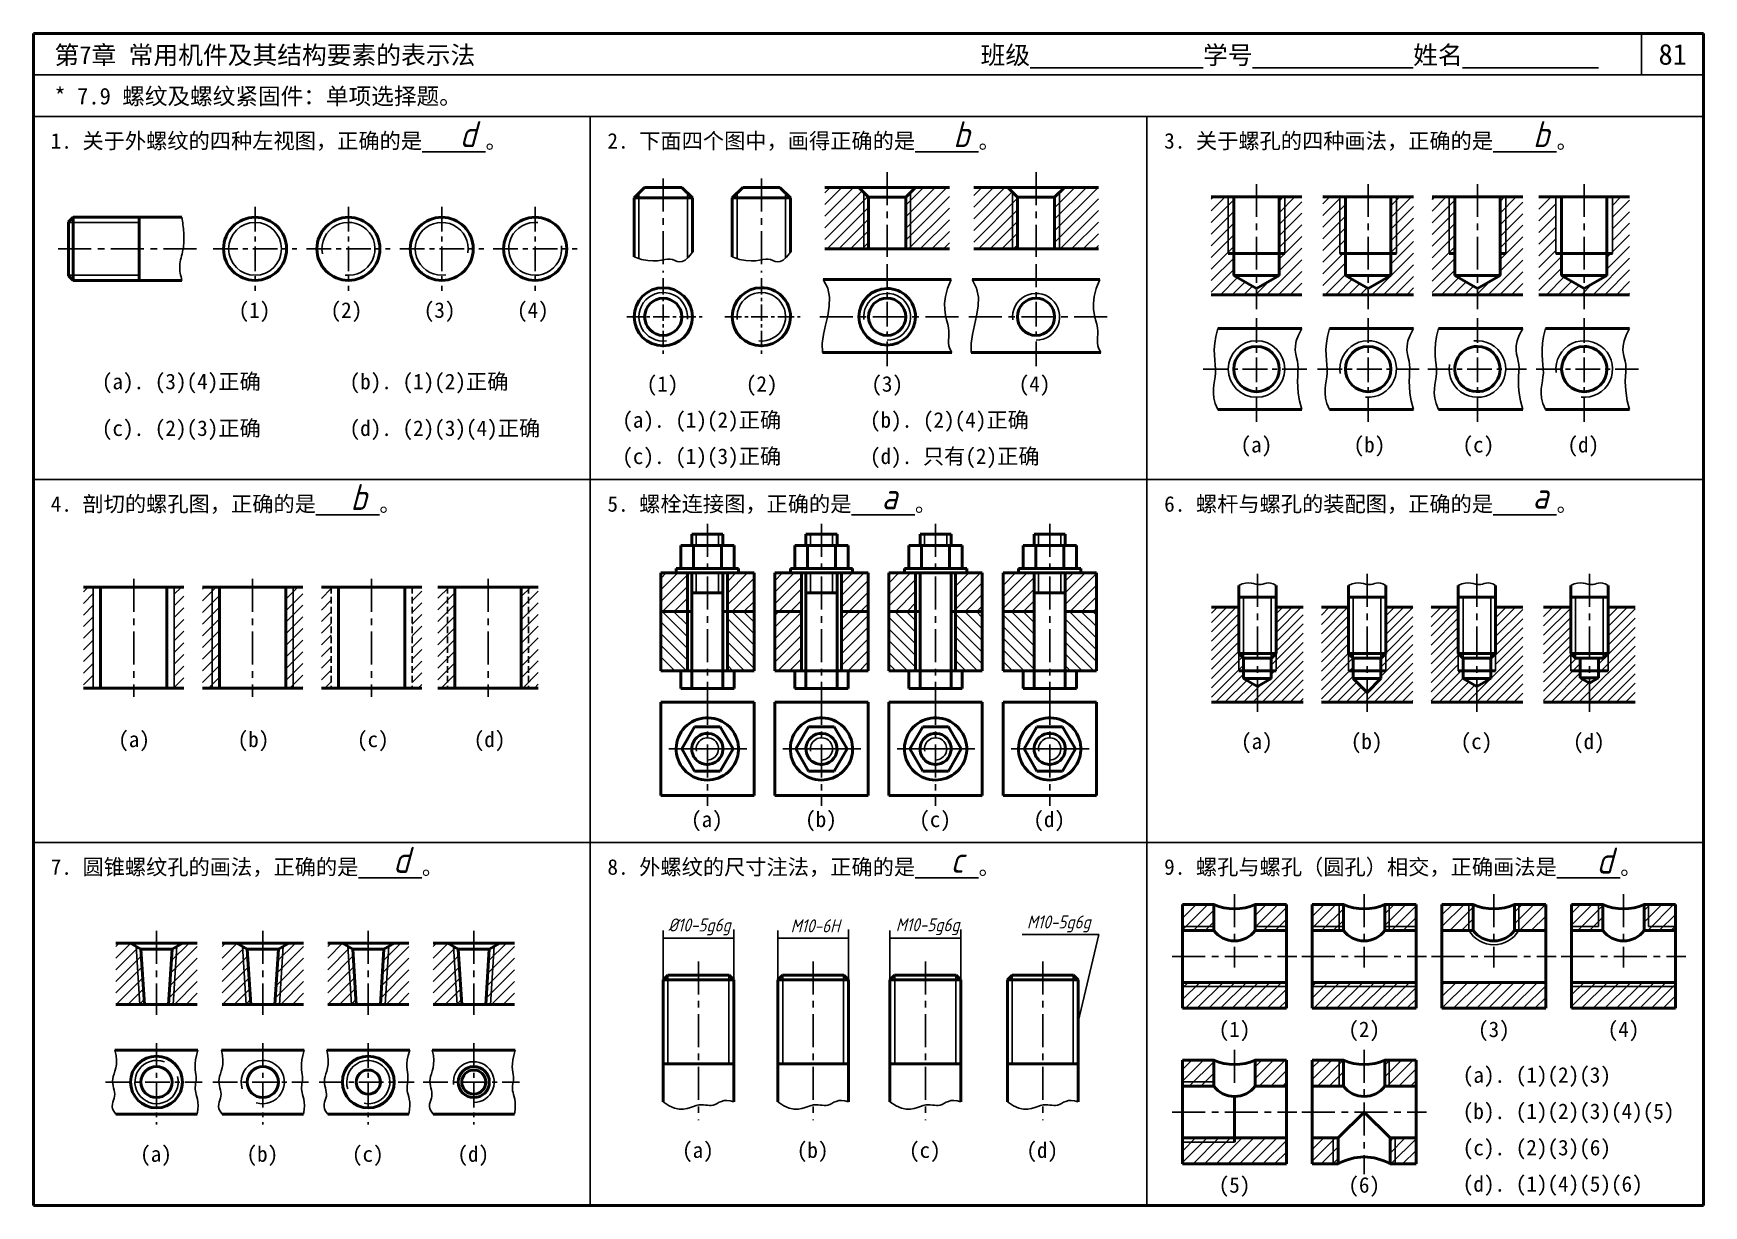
# Model space of a CAD drawing. Header units: millimetres. Extents: x 0 to 322, y 0 to 226.
import ezdxf

# ---------------------------------------------------------------- set-up
doc = ezdxf.new("R2010")
doc.units = ezdxf.units.MM
doc.header["$LTSCALE"] = 0.2
doc.linetypes.add('CENTER', pattern=[50.800000000000004, 31.75, -6.35, 6.35, -6.35])
doc.linetypes.add('HIDDEN', pattern=[9.524999999999999, 6.35, -3.175])
for name, color, linetype in [('点画线层', 7, 'CENTER'), ('答案', 1, 'Continuous'), ('细实线层', 7, 'Continuous'), ('虚线层', 7, 'HIDDEN')]:
    doc.layers.add(name, color=color, linetype=linetype)
doc.layers.add('粗实线层', color=7, linetype='Continuous', lineweight=50)
doc.styles.get("Standard").update_dxf_attribs({"font": 'gbeitc.shx', "height": 4, "bigfont": 'gbcbig.shx'})
doc.styles.add('宋体', font='SimSun.ttf', dxfattribs={"height": 3.5})
pattern_1 = [(45, (1.601321977793049, 16.20687401043358), (-0.8980256121069152, 0.8980256121069154), [])]
pattern_2 = [(45, (0, 0), (-1.122532015133644, 1.122532015133644), [])]
pattern_3 = [(45, (0, -1.595693661646578), (-1.122532015133644, 1.122532015133644), [])]
pattern_4 = [(45, (1.534511995105049, 9.19920502446007), (-1.122532015133644, 1.122532015133644), [])]
pattern_5 = [(135, (0, 0), (-1.122532015133644, -1.122532015133644), [])]

msp = doc.modelspace()

# ---------------------------------------------------------------- texts
at = {"style": '宋体'}
for s, height, p in [('第7章 常用机件及其结构要素的表示法', 3.5, (4.054244886859237, 220.0720066899165)), ('班级%%U              %%U学号%%U             %%U姓名%%U           ', 3.5, (182.6129724781542, 220.0720066899165)), ('81', 4, (313.3223309177666, 219.9634370107242)), ('* 7.9 螺纹及螺纹紧固件：单项选择题。', 3.2, (4.054244886859237, 212.2990720558691)), ('1. 关于外螺纹的四种左视图，正确的是%%U      %%U。', 3, (3.334281743004453, 203.7867337225044)), ('2. 下面四个图中，画得正确的是%%U      %%U。', 3, (110.6676150763378, 203.7867337225044)), ('3. 关于螺孔的四种画法，正确的是%%U      %%U。', 3, (218.0009484096711, 203.7867337225044)), ('4. 剖切的螺孔图，正确的是%%U      %%U。', 3, (3.334281743004453, 133.7867337225045)), ('5. 螺栓连接图，正确的是%%U      %%U。', 3, (110.6676150763378, 133.7867337225045)), ('6. 螺杆与螺孔的装配图，正确的是%%U      %%U。', 3, (218.0009484096711, 133.7867337225044)), ('7. 圆锥螺纹孔的画法，正确的是%%U      %%U。', 3, (3.334281743004453, 63.78673372250444)), ('8. 外螺纹的尺寸注法，正确的是%%U      %%U。', 3, (110.6676150763378, 63.78673372250444)), ('9. 螺孔与螺孔（圆孔）相交，正确画法是%%U      %%U。', 3, (218.0009484096711, 63.78673372250444))]:
    msp.add_text(s, height=height, dxfattribs=at).set_placement(p)
at = {"layer": '答案'}
for s, p in [('d', (82.18643772006601, 204.075805759992)), ('b', (177.3397840451322, 204.0725405192846)), ('b', (289.1029573306522, 204.0725405192846)), ('b', (61.13398445085261, 134.1075988490088)), ('a', (163.5288707185731, 134.244938719619)), ('a', (289.034074110518, 134.3859784171549)), ('d', (69.34663973372415, 64.1546279570631)), ('c', (176.808386434668, 64.15897966331647)), ('d', (301.3611658526546, 64.01924531827285))]:
    msp.add_text(s, height=5, dxfattribs=at).set_placement(p)
at = {"layer": '细实线层', "style": '宋体'}
for s, p in [('(1)', (39.55746510333523, 171.159113728759)), ('(2)', (57.2822362610072, 171.159113728759)), ('(3)', (75.25318563283776, 171.159113728759)), ('(4)', (93.22413500466854, 171.159113728759)), ('(a). (3)(4)正确', (13.19450003798232, 157.3882877349874)), ('(b). (1)(2)正确', (60.94552616362142, 157.3882877349874)), ('(1)', (118.2201887848213, 156.9237019864017)), ('(2)', (137.3496518829947, 156.9237019864017)), ('(3)', (161.5413769088752, 156.9237019864017)), ('(4)', (189.9471777562603, 156.9237019864017)), ('(c). (2)(3)正确', (13.19450003798232, 148.3882877349874)), ('(d). (2)(3)(4)正确', (60.94552616362142, 148.3882877349874)), ('(a). (1)(2)正确', (113.5296063096352, 149.9748214779836)), ('(b). (2)(4)正确', (161.2806324352743, 149.9748214779836)), ('(a)', (232.7188764952526, 145.2037978934491)), ('(b)', (254.5174054200828, 145.2037978934491)), ('(c)', (275.5174054200828, 145.2037978934491)), ('(d)', (295.7468077887132, 145.2037978934491)), ('(c). (1)(3)正确', (113.5296063096352, 142.9748214779836)), ('(d). 只有(2)正确', (161.2806324352743, 142.9748214779836)), ('(a)', (16.34385004918471, 88.39125478049934)), ('(b)', (39.36152850596017, 88.39125478049934)), ('(c)', (62.37920843253499, 88.39125478049934)), ('(d)', (84.88538338087523, 88.39125478049934)), ('(a)', (232.8130645499885, 88.00764312457545)), ('(b)', (253.9807473748702, 88.00764312457545)), ('(c)', (275.1484301997517, 88.00764312457545)), ('(d)', (296.8161372419252, 88.00764312457545)), ('(a)', (126.7787349615606, 72.97209197316872)), ('(b)', (148.7787349615606, 72.97209197316872)), ('(c)', (170.7787349615606, 72.97209197316872)), ('(d)', (192.7787349615607, 72.97209197316872)), ('(1)', (228.5042618689923, 32.49004852373585)), ('(2)', (253.5042618689923, 32.49004852373585)), ('(3)', (278.5042618689923, 32.49004852373585)), ('(4)', (303.5042618689923, 32.49004852373585)), ('(a). (1)(2)(3)', (275.5683354699565, 23.68483607392412)), ('(b). (1)(2)(3)(4)(5)', (275.5683354699565, 16.68483607392412)), ('(c). (2)(3)(6)', (275.5683354699565, 9.684836073924117)), ('(a)', (20.57389097710859, 8.444982040001804)), ('(b)', (41.07487516847516, 8.444982040001804)), ('(c)', (61.40918470146289, 8.444982040001804)), ('(d)', (81.74349423445068, 8.444982040001804)), ('(a)', (125.0495144835247, 9.197915461022859)), ('(b)', (147.1698888458248, 9.197915461022859)), ('(c)', (168.8028366461337, 9.197915461022859)), ('(d)', (191.4342283587185, 9.197915461022859)), ('(5)', (228.5042618689923, 2.490048523735851)), ('(6)', (253.5042618689923, 2.490048523735851)), ('(d). (1)(4)(5)(6)', (275.5683354699565, 2.684836073924117))]:
    msp.add_text(s, height=3, dxfattribs=at).set_placement(p)
at = {"layer": '细实线层'}
for s, p in [('%%C10-5g6g', (122.3762397554443, 52.85430832423509)), ('M10-6H', (146.0004305872021, 52.68806689641792)), ('M10-5g6g', (166.2647518451143, 52.89726150586279)), ('M10-5g6g', (191.5417260356384, 53.43893820582127))]:
    msp.add_text(s, height=2.5, dxfattribs=at).set_placement(p)

# ---------------------------------------------------------------- hatches: boundary and pattern name
at = {"layer": '细实线层'}
h = msp.add_hatch(dxfattribs=at)
h.set_pattern_fill('ANSI31', color=256, scale=0.5, style=0)
h.set_pattern_definition(pattern_2)
h.paths.add_polyline_path([(160.0734595295523, 195.3599096989316), (159.1374617616705, 196.2959074668135), (152.585478519728, 196.2959074668135), (152.585478519728, 184.4517514717834), (160.0734595295523, 184.4517514717834)])
h.paths.add_polyline_path([(161.0094570707881, 194.4239121576959), (160.0734595295523, 195.3599096989316), (160.0734595295523, 184.4517514717834), (161.0094570707881, 184.4517514717834)])
h.paths.add_polyline_path([(169.1214362147902, 195.3599096989316), (168.1854386735544, 194.4239121576959), (168.1854386735544, 184.4517514717834), (169.1214362147902, 184.4517514717834)])
h.paths.add_polyline_path([(176.6094172246145, 196.2959074668134), (170.057433982672, 196.2959074668135), (169.1214362147902, 195.3599096989316), (169.1214362147902, 184.4517514717834), (176.6094172246145, 184.4517514717833)])
h = msp.add_hatch(dxfattribs=at)
h.set_pattern_fill('ANSI31', color=256, scale=0.5, style=0)
h.set_pattern_definition(pattern_2)
h.paths.add_polyline_path([(188.7773857139716, 195.3599096989316), (187.8413879460898, 196.2959074668134), (181.2894047041473, 196.2959074668134), (181.2894047041473, 184.4517514717833), (188.7773857139716, 184.4517514717833)])
h.paths.add_polyline_path([(189.7133832552073, 194.4239121576959), (188.7773857139716, 195.3599096989316), (188.7773857139716, 184.4517514717833), (189.7133832552073, 184.4517514717833)])
h.paths.add_polyline_path([(197.8253623992094, 195.3599096989317), (196.8893648579736, 194.4239121576959), (196.8893648579736, 184.4517514717833), (197.8253623992094, 184.4517514717833)])
h.paths.add_polyline_path([(205.3133434090337, 196.2959074668135), (198.7613601670912, 196.2959074668134), (197.8253623992094, 195.3599096989317), (197.8253623992094, 184.4517514717833), (205.3133434090337, 184.4517514717833)])
h = msp.add_hatch(dxfattribs=at)
h.set_pattern_fill('ANSI31', color=256, scale=0.5, style=0)
h.set_pattern_definition(pattern_3)
h.paths.add_polyline_path([(230.3510669980617, 194.4694200662353), (227.069635061068, 194.4694200662353), (227.069635061068, 175.6122772625769), (235.805612561826, 175.6122772625769), (235.805612561826, 176.8306775090705), (231.4376238114469, 179.352536989919), (231.4376238114469, 183.5603292181036), (230.3510669980617, 183.5603292181036)])
h.paths.add_polyline_path([(231.437623811447, 194.4694200662353), (230.3510669980617, 194.4694200662353), (230.3510669980617, 183.5603292181036), (231.4376238114469, 183.5603292181036)], flags=17)
h.paths.add_polyline_path([(241.2601581255902, 194.4694200662353), (240.1736013122049, 194.4694200662353), (240.1736013122049, 183.5603292181036), (241.2601581255902, 183.5603292181036)], flags=16)
h.paths.add_polyline_path([(244.5415900625839, 194.4694200662353), (241.2601581255902, 194.4694200662354), (241.2601581255902, 183.5603292181036), (240.1736013122049, 183.5603292181036), (240.1736013122049, 179.352536989919), (235.805612561826, 176.8306775090705), (235.805612561826, 175.6122772625769), (244.5415900625839, 175.6122772625769)])
h = msp.add_hatch(dxfattribs=at)
h.set_pattern_fill('ANSI31', color=256, scale=0.5, style=0)
h.set_pattern_definition(pattern_3)
h.paths.add_polyline_path([(251.879011796336, 194.4694200662353), (248.5975798593423, 194.4694200662353), (248.5975798593423, 175.6122772625769), (257.3335573601003, 175.6122772625769), (257.3335573601003, 176.8306775090705), (252.9655686097213, 179.352536989919), (252.9655686097213, 183.5603292181036), (251.879011796336, 183.5603292181036)])
h.paths.add_polyline_path([(252.9655686097213, 194.4694200662353), (251.879011796336, 194.4694200662353), (251.879011796336, 183.5603292181036), (252.9655686097213, 183.5603292181036)], flags=17)
h.paths.add_polyline_path([(262.7881029238645, 194.4694200662353), (261.7015461104793, 194.4694200662353), (261.7015461104793, 183.5603292181036), (262.7881029238645, 183.5603292181036)], flags=16)
h.paths.add_polyline_path([(266.0695348608583, 194.4694200662353), (262.7881029238645, 194.4694200662353), (262.7881029238645, 183.5603292181036), (261.7015461104793, 183.5603292181036), (261.7015461104793, 179.352536989919), (257.3335573601003, 176.8306775090705), (257.3335573601003, 175.6122772625769), (266.0695348608583, 175.6122772625769)])
h = msp.add_hatch(dxfattribs=at)
h.set_pattern_fill('ANSI31', color=256, scale=0.5, style=0)
h.set_pattern_definition(pattern_3)
h.paths.add_polyline_path([(272.9389578242104, 194.4694200662353), (269.6575258872167, 194.4694200662353), (269.6575258872167, 175.6122772625769), (278.3935033879746, 175.6122772625769), (278.3935033879746, 176.8306775090705), (274.0255146375956, 179.352536989919), (274.0255146375956, 183.5603292181036), (272.9389578242104, 183.5603292181036)])
h.paths.add_polyline_path([(274.0255146375956, 194.4694200662353), (272.9389578242104, 194.4694200662353), (272.9389578242104, 183.5603292181036), (274.0255146375956, 183.5603292181036)], flags=17)
h.paths.add_polyline_path([(283.8480489517389, 194.4694200662353), (282.7614921383536, 194.4694200662353), (282.7614921383536, 183.5603292181036), (283.8480489517389, 183.5603292181036)], flags=16)
h.paths.add_polyline_path([(287.1294808887326, 194.4694200662353), (283.8480489517389, 194.4694200662353), (283.8480489517389, 183.5603292181036), (282.7614921383536, 183.5603292181036), (282.7614921383536, 179.352536989919), (278.3935033879746, 176.8306775090705), (278.3935033879746, 175.6122772625769), (287.1294808887326, 175.6122772625768)])
h = msp.add_hatch(dxfattribs=at)
h.set_pattern_fill('ANSI31', color=256, scale=0.5, style=0)
h.set_pattern_definition(pattern_3)
h.paths.add_polyline_path([(293.5309048550387, 194.4694200662353), (290.249472918045, 194.4694200662353), (290.2494729180449, 175.6122772625768), (298.985450418803, 175.6122772625768), (298.985450418803, 176.8306775090704), (294.617461668424, 179.352536989919), (294.617461668424, 183.5603292181036), (293.5309048550387, 183.5603292181036)])
h.paths.add_polyline_path([(307.7214279195609, 194.4694200662353), (304.4399959825672, 194.4694200662353), (304.4399959825672, 183.5603292181036), (303.3534391691819, 183.5603292181036), (303.3534391691819, 179.352536989919), (298.985450418803, 176.8306775090705), (298.985450418803, 175.6122772625768), (307.7214279195609, 175.6122772625768)])
h = msp.add_hatch(dxfattribs=at)
h.set_pattern_fill('ANSI31', color=256, scale=0.5, style=0)
h.set_pattern_definition(pattern_4)
h.paths.add_polyline_path([(11.53677705630423, 119.255906284266), (9.664781974704512, 119.255906284266), (9.66478197470451, 99.77538681281769), (11.53677705630423, 99.77538681281769)])
h.paths.add_polyline_path([(29.00873251111238, 119.255906284266), (27.13673742951255, 119.255906284266), (27.13673742951255, 99.77538681281769), (29.00873251111238, 99.77538681281769)])
h = msp.add_hatch(dxfattribs=at)
h.set_pattern_fill('ANSI31', color=256, scale=0.5, style=0)
h.set_pattern_definition(pattern_4)
h.paths.add_polyline_path([(34.46871839242453, 119.255906284266), (32.5967233108247, 119.255906284266), (32.5967233108247, 99.77538681281769), (34.46871839242453, 99.77538681281769)])
h.paths.add_polyline_path([(35.87271493027049, 119.255906284266), (34.46871839242453, 119.255906284266), (34.46871839242453, 99.77538681281769), (35.87271493027049, 99.77538681281769)])
h.paths.add_polyline_path([(50.06867876563285, 119.255906284266), (48.6646822277869, 119.255906284266), (48.6646822277869, 99.77538681281769), (50.06867876563285, 99.77538681281769)])
h.paths.add_polyline_path([(51.94067384723257, 119.255906284266), (50.06867876563285, 119.255906284266), (50.06867876563285, 99.77538681281769), (51.94067384723257, 99.77538681281769)])
h = msp.add_hatch(dxfattribs=at)
h.set_pattern_fill('ANSI31', color=256, scale=0.5, style=0)
h.set_pattern_definition(pattern_4)
h.paths.add_polyline_path([(57.4006595018987, 119.255906284266), (55.52866442029892, 119.255906284266), (55.52866442029892, 99.77538681281769), (57.4006595018987, 99.77538681281769)])
h.paths.add_polyline_path([(74.8726149567068, 119.255906284266), (73.00061987510696, 119.255906284266), (73.00061987510696, 99.77538681281769), (74.8726149567068, 99.77538681281769)])
h = msp.add_hatch(dxfattribs=at)
h.set_pattern_fill('ANSI31', color=256, scale=0.5, style=0)
h.set_pattern_definition(pattern_4)
h.paths.add_polyline_path([(79.86460184097291, 119.255906284266), (77.99260675937307, 119.255906284266), (77.99260675937307, 99.77538681281769), (79.86460184097291, 99.77538681281769)])
h.paths.add_polyline_path([(81.26859837881887, 119.255906284266), (79.86460184097291, 119.255906284266), (79.86460184097291, 99.77538681281769), (81.26859837881887, 99.77538681281769)])
h.paths.add_polyline_path([(95.46456221418123, 119.255906284266), (94.06056567633527, 119.255906284266), (94.06056567633527, 99.77538681281769), (95.46456221418123, 99.77538681281769)])
h.paths.add_polyline_path([(97.33655729578106, 119.255906284266), (95.46456221418123, 119.255906284266), (95.46456221418123, 99.77538681281769), (97.33655729578106, 99.77538681281769)])
h = msp.add_hatch(dxfattribs=at)
h.set_pattern_fill('ANSI31', color=256, scale=0.5, style=0)
h.set_pattern_definition(pattern_2)
h.paths.add_polyline_path([(126.0787234058569, 121.9701440809074), (120.9358662629998, 121.9701440809074), (120.9358662629998, 114.541572652336), (126.0787234058569, 114.541572652336)])
h.paths.add_polyline_path([(138.9358662629998, 121.9701440809074), (133.7930091201426, 121.9701440809074), (133.7930091201426, 114.541572652336), (138.9358662629998, 114.541572652336)])
h = msp.add_hatch(dxfattribs=at)
h.set_pattern_fill('ANSI31', color=256, scale=0.5, style=0)
h.set_pattern_definition(pattern_2)
h.paths.add_polyline_path([(148.0787234058569, 121.9701440809074), (142.9358662629998, 121.9701440809074), (142.9358662629998, 114.541572652336), (148.0787234058569, 114.541572652336)])
h.paths.add_polyline_path([(148.0787234058569, 114.541572652336), (142.9358662629998, 114.541572652336), (142.9358662629998, 103.1130012237646), (148.0787234058569, 103.1130012237646)])
h.paths.add_polyline_path([(160.9358662629998, 121.9701440809074), (155.7930091201426, 121.9701440809074), (155.7930091201426, 114.541572652336), (160.9358662629998, 114.541572652336)])
h.paths.add_polyline_path([(160.9358662629998, 114.541572652336), (155.7930091201426, 114.541572652336), (155.7930091201426, 103.1130012237646), (160.9358662629998, 103.1130012237646)])
h = msp.add_hatch(dxfattribs=at)
h.set_pattern_fill('ANSI31', color=256, scale=0.5, style=0)
h.set_pattern_definition(pattern_2)
h.paths.add_polyline_path([(170.0787234058569, 121.9701440809074), (164.9358662629998, 121.9701440809074), (164.9358662629998, 114.541572652336), (170.0787234058569, 114.541572652336)])
h.paths.add_polyline_path([(182.9358662629998, 121.9701440809074), (177.7930091201427, 121.9701440809074), (177.7930091201427, 114.541572652336), (182.9358662629998, 114.541572652336)])
h = msp.add_hatch(dxfattribs=at)
h.set_pattern_fill('ANSI31', color=256, scale=0.5, style=0)
h.set_pattern_definition(pattern_2)
h.paths.add_polyline_path([(192.9358662629999, 121.9701440809074), (186.9358662629998, 121.9701440809074), (186.9358662629998, 114.541572652336), (192.9358662629999, 114.541572652336)])
h.paths.add_polyline_path([(204.9358662629999, 121.9701440809074), (198.9358662629999, 121.9701440809074), (198.9358662629999, 114.541572652336), (204.9358662629999, 114.541572652336)])
h = msp.add_hatch(dxfattribs=at)
h.set_pattern_fill('ANSI31', color=256, scale=0.5, angle=90, style=0)
h.set_pattern_definition(pattern_5)
h.paths.add_polyline_path([(126.0787234058569, 114.541572652336), (120.9358662629998, 114.541572652336), (120.9358662629998, 103.1130012237646), (126.0787234058569, 103.1130012237646)])
h.paths.add_polyline_path([(138.9358662629998, 114.541572652336), (133.7930091201426, 114.541572652336), (133.7930091201426, 103.1130012237646), (138.9358662629998, 103.1130012237646)])
h = msp.add_hatch(dxfattribs=at)
h.set_pattern_fill('ANSI31', color=256, scale=0.5, angle=90, style=0)
h.set_pattern_definition(pattern_5)
h.paths.add_polyline_path([(170.0787234058569, 114.541572652336), (164.9358662629998, 114.541572652336), (164.9358662629998, 103.1130012237646), (170.0787234058569, 103.1130012237646)])
h.paths.add_polyline_path([(182.9358662629998, 114.541572652336), (177.7930091201427, 114.541572652336), (177.7930091201427, 103.1130012237646), (182.9358662629998, 103.1130012237646)])
h = msp.add_hatch(dxfattribs=at)
h.set_pattern_fill('ANSI31', color=256, scale=0.5, angle=90, style=0)
h.set_pattern_definition(pattern_5)
h.paths.add_polyline_path([(192.9358662629999, 114.541572652336), (186.9358662629998, 114.541572652336), (186.9358662629999, 103.1130012237646), (192.9358662629999, 103.1130012237646)])
h.paths.add_polyline_path([(204.9358662629999, 114.541572652336), (198.9358662629999, 114.541572652336), (198.9358662629999, 103.1130012237646), (204.9358662629999, 103.1130012237646)])
h = msp.add_hatch(dxfattribs=at)
h.set_pattern_fill('ANSI31', color=256, scale=0.4, style=0)
h.set_pattern_definition(pattern_1)
h.paths.add_polyline_path([(233.3034010752118, 101.6229133705454), (233.3034010752118, 103.0825666784474), (232.3701958514277, 103.0825666784474), (232.3701958514277, 106.4423526591723), (232.3701958514277, 115.3663592873987), (227.1364384730417, 115.3663592873987), (227.1364384730417, 97.05041467823247), (235.9701958514276, 97.05041467823247), (235.9701958514276, 100.0832386886237)])
h.paths.add_polyline_path([(244.8039532298136, 115.3663592873987), (239.5701958514277, 115.3663592873987), (239.5701958514277, 106.4423526591723), (239.5701958514277, 103.0825666784474), (238.6369906276435, 103.0825666784474), (238.6369906276435, 101.6229133705454), (235.9701958514276, 100.0832386886237), (235.9701958514276, 97.05041467823247), (244.8039532298136, 97.05041467823247)])
h.paths.add_polyline_path([(233.3034010752118, 105.5091474353881), (232.3701958514277, 106.4423526591723), (232.3701958514277, 103.0825666784474), (233.3034010752118, 103.0825666784474)], flags=17)
h.paths.add_polyline_path([(239.5701958514277, 106.4423526591723), (238.6369906276435, 105.5091474353881), (238.6369906276435, 103.0825666784474), (239.5701958514277, 103.0825666784474)], flags=16)
h = msp.add_hatch(dxfattribs=at)
h.set_pattern_fill('ANSI31', color=256, scale=0.4, style=0)
h.set_pattern_definition(pattern_1)
h.paths.add_polyline_path([(253.5378786763093, 115.3663592873987), (248.3041212979234, 115.3663592873987), (248.3041212979234, 97.05041467823247), (257.1378786763094, 97.05041467823247), (257.1378786763094, 98.95611859432958), (254.4710839000934, 101.6229133705454), (254.4710839000934, 103.0825666784474), (253.5378786763093, 103.0825666784474), (253.5378786763093, 106.4423526591723)])
h.paths.add_polyline_path([(254.4710839000934, 105.5423526591723), (254.4378786763093, 105.5423526591723), (253.5378786763093, 106.4423526591723), (253.5378786763093, 103.0825666784474), (254.4710839000934, 103.0825666784474)], flags=17)
h.paths.add_polyline_path([(260.7378786763093, 106.4423526591723), (259.8378786763093, 105.5423526591723), (259.8046734525252, 105.5423526591723), (259.8046734525252, 103.0825666784474), (260.7378786763093, 103.0825666784474)], flags=16)
h.paths.add_polyline_path([(265.9716360546953, 115.3663592873987), (260.7378786763093, 115.3663592873987), (260.7378786763093, 106.4423526591723), (260.7378786763093, 103.0825666784474), (259.8046734525252, 103.0825666784474), (259.8046734525252, 101.6229133705454), (257.1378786763094, 98.95611859432958), (257.1378786763094, 97.05041467823247), (265.9716360546953, 97.05041467823247)])
h = msp.add_hatch(dxfattribs=at)
h.set_pattern_fill('ANSI31', color=256, scale=0.4, style=0)
h.set_pattern_definition(pattern_1)
h.paths.add_polyline_path([(274.7055615011909, 115.3663592873987), (269.471804122805, 115.3663592873987), (269.471804122805, 97.05041467823247), (278.3055615011909, 97.05041467823247), (278.3055615011909, 100.0832386886237), (275.6387667249751, 101.6229133705454), (275.6387667249751, 103.0825666784474), (274.7055615011909, 103.0825666784474), (274.7055615011909, 106.4423526591723)])
h.paths.add_polyline_path([(287.1393188795769, 115.3663592873987), (281.905561501191, 115.3663592873987), (281.905561501191, 106.4423526591723), (281.905561501191, 103.0825666784474), (280.9723562774068, 103.0825666784474), (280.9723562774068, 101.6229133705454), (278.3055615011909, 100.0832386886237), (278.3055615011909, 97.05041467823247), (287.1393188795769, 97.05041467823247)])
h = msp.add_hatch(dxfattribs=at)
h.set_pattern_fill('ANSI31', color=256, scale=0.4, style=0)
h.set_pattern_definition(pattern_1)
h.paths.add_polyline_path([(296.3732685433644, 115.3663592873987), (291.1395111649784, 115.3663592873987), (291.1395111649784, 97.05041467823247), (299.9732685433644, 97.05041467823247), (299.9732685433644, 100.7302880358213), (298.2223186823383, 101.7411994094223), (298.2223186823383, 103.0825666784474), (296.3732685433645, 103.0825666784474), (296.3732685433645, 106.4423526591723)])
h.paths.add_polyline_path([(308.8070259217503, 115.3663592873987), (303.5732685433644, 115.3663592873987), (303.5732685433644, 106.4423526591723), (303.5732685433644, 103.0825666784474), (301.7242184043905, 103.0825666784474), (301.7242184043905, 101.7411994094223), (299.9732685433644, 100.7302880358213), (299.9732685433644, 97.05041467823247), (308.8070259217503, 97.05041467823247)])
h.paths.add_polyline_path([(298.2223186823383, 105.5423526591723), (297.2732685433645, 105.5423526591723), (296.3732685433645, 106.4423526591723), (296.3732685433645, 103.0825666784474), (298.2223186823383, 103.0825666784474)], flags=17)
h.paths.add_polyline_path([(303.5732685433644, 106.4423526591723), (302.6400633195802, 105.5091474353881), (302.6400633195802, 105.5423526591723), (301.7242184043905, 105.5423526591723), (301.7242184043905, 103.0825666784474), (303.5732685433644, 103.0825666784474)], flags=16)
h = msp.add_hatch(dxfattribs=at)
h.set_pattern_fill('ANSI31', color=256, scale=0.5, style=0)
h.set_pattern_definition(pattern_2)
h.paths.add_polyline_path([(227.5593019223568, 58.03747894472826), (221.5593019223568, 58.03747894472826), (221.5593019223568, 53.83747894472826), (227.5593019223568, 53.83747894472827)])
h.paths.add_polyline_path([(227.5593019223568, 53.83747894472827), (221.5593019223568, 53.83747894472826), (221.5593019223568, 53.03747894472826), (227.5593019223568, 53.03747894472826)])
h.paths.add_polyline_path([(241.5593019223568, 58.03747894472826), (235.5593019223568, 58.03747894472826), (235.5593019223568, 53.83747894472827), (241.5593019223568, 53.83747894472826)])
h.paths.add_polyline_path([(241.5593019223568, 53.83747894472826), (235.5593019223568, 53.83747894472827), (235.5593019223568, 53.03747894472826), (241.5593019223568, 53.03747894472826)])
h.paths.add_polyline_path([(241.5593019223568, 43.03747894472826), (221.5593019223568, 43.03747894472826), (221.5593019223568, 42.23747894472827), (241.5593019223568, 42.23747894472827)])
h.paths.add_polyline_path([(241.5593019223568, 42.23747894472827), (221.5593019223568, 42.23747894472827), (221.5593019223568, 38.03747894472826), (241.5593019223568, 38.03747894472826)])
h = msp.add_hatch(dxfattribs=at)
h.set_pattern_fill('ANSI31', color=256, scale=0.5, style=0)
h.set_pattern_definition(pattern_2)
h.paths.add_polyline_path([(251.7593019223568, 58.03747894472826), (246.5593019223568, 58.03747894472826), (246.5593019223568, 53.83747894472826), (251.7593019223568, 53.83747894472827)])
h.paths.add_polyline_path([(252.5593019223568, 58.03747894472826), (251.7593019223568, 58.03747894472826), (251.7593019223568, 53.83747894472827), (252.5593019223568, 53.83747894472827)])
h.paths.add_polyline_path([(251.7593019223568, 53.83747894472827), (246.5593019223568, 53.83747894472826), (246.5593019223568, 53.03747894472826), (251.7593019223568, 53.03747894472826)])
h.paths.add_polyline_path([(252.5593019223568, 53.83747894472827), (251.7593019223568, 53.83747894472827), (251.7593019223568, 53.03747894472826), (252.5593019223568, 53.03747894472826)])
h.paths.add_polyline_path([(266.5593019223568, 58.03747894472826), (261.3593019223568, 58.03747894472826), (261.3593019223568, 53.83747894472827), (266.5593019223568, 53.83747894472826)])
h.paths.add_polyline_path([(261.3593019223568, 58.03747894472826), (260.5593019223568, 58.03747894472826), (260.5593019223568, 53.83747894472827), (261.3593019223568, 53.83747894472827)])
h.paths.add_polyline_path([(261.3593019223568, 53.83747894472827), (260.5593019223568, 53.83747894472827), (260.5593019223568, 53.03747894472826), (261.3593019223568, 53.03747894472826)])
h.paths.add_polyline_path([(266.5593019223568, 53.83747894472826), (261.3593019223568, 53.83747894472827), (261.3593019223568, 53.03747894472826), (266.5593019223568, 53.03747894472826)])
h.paths.add_polyline_path([(266.5593019223568, 43.03747894472826), (246.5593019223568, 43.03747894472826), (246.5593019223568, 42.23747894472827), (266.5593019223568, 42.23747894472827)])
h.paths.add_polyline_path([(266.5593019223568, 42.23747894472827), (246.5593019223568, 42.23747894472827), (246.5593019223568, 38.03747894472826), (266.5593019223568, 38.03747894472826)])
h = msp.add_hatch(dxfattribs=at)
h.set_pattern_fill('ANSI31', color=256, scale=0.5, style=0)
h.set_pattern_definition(pattern_2)
h.paths.add_polyline_path([(276.7593019223568, 58.03747894472826), (271.5593019223568, 58.03747894472826), (271.5593019223568, 53.03747894472826), (276.7593019223568, 53.03747894472826)])
h.paths.add_polyline_path([(277.5593019223568, 58.03747894472826), (276.7593019223568, 58.03747894472826), (276.7593019223568, 53.03747894472826), (277.5593019223568, 53.03747894472826)])
h.paths.add_polyline_path([(286.3593019223568, 58.03747894472826), (285.5593019223568, 58.03747894472826), (285.5593019223568, 53.03747894472826), (286.3593019223568, 53.03747894472826)])
h.paths.add_polyline_path([(291.5593019223568, 58.03747894472826), (286.3593019223568, 58.03747894472826), (286.3593019223568, 53.03747894472826), (291.5593019223568, 53.03747894472826)])
h.paths.add_polyline_path([(291.5593019223568, 43.03747894472826), (271.5593019223568, 43.03747894472826), (271.5593019223568, 38.03747894472826), (291.5593019223568, 38.03747894472826)])
h = msp.add_hatch(dxfattribs=at)
h.set_pattern_fill('ANSI31', color=256, scale=0.5, style=0)
h.set_pattern_definition(pattern_2)
h.paths.add_polyline_path([(301.7593019223568, 58.03747894472826), (296.5593019223568, 58.03747894472826), (296.5593019223568, 53.83747894472826), (301.7593019223568, 53.83747894472826)], flags=17)
h.paths.add_polyline_path([(302.5593019223568, 58.03747894472826), (301.7593019223568, 58.03747894472826), (301.7593019223568, 53.83747894472826), (296.5593019223568, 53.83747894472826), (296.5593019223568, 53.03747894472826), (302.5593019223568, 53.03747894472826)])
h.paths.add_polyline_path([(311.3593019223568, 58.03747894472826), (310.5593019223568, 58.03747894472826), (310.5593019223568, 53.03747894472826), (316.5593019223568, 53.03747894472826), (316.5593019223568, 53.83747894472826), (311.3593019223568, 53.83747894472827)])
h.paths.add_polyline_path([(316.5593019223568, 58.03747894472826), (311.3593019223568, 58.03747894472826), (311.3593019223568, 53.83747894472827), (316.5593019223568, 53.83747894472826)], flags=17)
h.paths.add_polyline_path([(316.5593019223568, 43.03747894472826), (296.5593019223568, 43.03747894472826), (296.5593019223568, 42.23747894472827), (316.5593019223568, 42.23747894472827)])
h.paths.add_polyline_path([(316.5593019223568, 42.23747894472827), (296.5593019223568, 42.23747894472827), (296.5593019223568, 38.03747894472826), (316.5593019223568, 38.03747894472826)])
h = msp.add_hatch(dxfattribs=at)
h.set_pattern_fill('ANSI31', color=256, scale=0.5, style=0)
h.set_pattern_definition([(45, (2.802311903469786, 3.199906586016596), (-1.122532015133644, 1.122532015133644), [])])
h.paths.add_polyline_path([(19.79801200381849, 50.00967392470808), (18.73576473927949, 50.62296266883561), (15.89731285043445, 50.62296266883561), (15.89731285043445, 38.80085284579235), (20.50476025103274, 38.80085284579235)])
h.paths.add_polyline_path([(20.73386778483837, 49.46935733761359), (19.79801200381849, 50.00967392470808), (20.50476025103274, 38.80085284579235), (21.40654752492048, 38.80085284579235)])
h.paths.add_polyline_path([(27.66403255327702, 50.00967392470807), (26.72817677225714, 49.46935733761359), (26.05549703217508, 38.80085284579235), (26.95728430606283, 38.80085284579235)])
h.paths.add_polyline_path([(31.56473170666112, 50.62296266883561), (28.72627981781608, 50.62296266883561), (27.66403255327702, 50.00967392470807), (26.95728430606283, 38.80085284579235), (31.56473170666112, 38.80085284579235)])
h = msp.add_hatch(dxfattribs=at)
h.set_pattern_fill('ANSI31', color=256, scale=0.5, style=0)
h.set_pattern_definition([(45, (23.30329609483636, 3.199906586016596), (-1.122532015133644, 1.122532015133644), [])])
h.paths.add_polyline_path([(40.29899619518505, 50.00967392470808), (39.23674893064606, 50.62296266883561), (36.39829704180102, 50.62296266883561), (36.39829704180102, 38.80085284579235), (41.0057444423993, 38.80085284579235)])
h.paths.add_polyline_path([(41.23485197620494, 49.46935733761359), (40.29899619518505, 50.00967392470808), (41.0057444423993, 38.80085284579235), (41.90753171628705, 38.80085284579235)])
h.paths.add_polyline_path([(48.16501674464359, 50.00967392470807), (47.22916096362371, 49.46935733761359), (46.55648122354165, 38.80085284579235), (47.4582684974294, 38.80085284579235)])
h.paths.add_polyline_path([(52.06571589802769, 50.62296266883561), (49.22726400918265, 50.62296266883561), (48.16501674464359, 50.00967392470807), (47.4582684974294, 38.80085284579235), (52.06571589802769, 38.80085284579235)])
h = msp.add_hatch(dxfattribs=at)
h.set_pattern_fill('ANSI31', color=256, scale=0.5, style=0)
h.set_pattern_definition([(45, (43.63760562782409, 3.199906586016596), (-1.122532015133644, 1.122532015133644), [])])
h.paths.add_polyline_path([(60.63330572817279, 50.00967392470808), (59.57105846363379, 50.62296266883561), (56.73260657478875, 50.62296266883561), (56.73260657478875, 38.80085284579235), (61.34005397538704, 38.80085284579235)])
h.paths.add_polyline_path([(61.56916150919267, 49.46935733761359), (60.63330572817279, 50.00967392470808), (61.34005397538704, 38.80085284579235), (62.24184124927478, 38.80085284579235)])
h.paths.add_polyline_path([(68.49932627763133, 50.00967392470807), (67.56347049661144, 49.46935733761359), (66.89079075652938, 38.80085284579235), (67.79257803041713, 38.80085284579235)])
h.paths.add_polyline_path([(72.40002543101542, 50.62296266883561), (69.56157354217038, 50.62296266883561), (68.49932627763133, 50.00967392470807), (67.79257803041713, 38.80085284579235), (72.40002543101542, 38.80085284579235)])
h = msp.add_hatch(dxfattribs=at)
h.set_pattern_fill('ANSI31', color=256, scale=0.5, style=0)
h.set_pattern_definition([(45, (63.97191516081188, 3.199906586016596), (-1.122532015133644, 1.122532015133644), [])])
h.paths.add_polyline_path([(80.96761526116057, 50.00967392470808), (79.90536799662158, 50.62296266883561), (77.06691610777654, 50.62296266883561), (77.06691610777654, 38.80085284579235), (81.67436350837482, 38.80085284579235)])
h.paths.add_polyline_path([(81.90347104218046, 49.46935733761359), (80.96761526116057, 50.00967392470808), (81.67436350837482, 38.80085284579235), (82.57615078226257, 38.80085284579235)])
h.paths.add_polyline_path([(88.83363581061911, 50.00967392470807), (87.89778002959923, 49.46935733761359), (87.22510028951717, 38.80085284579235), (88.12688756340492, 38.80085284579235)])
h.paths.add_polyline_path([(92.73433496400321, 50.62296266883561), (89.89588307515817, 50.62296266883561), (88.83363581061911, 50.00967392470807), (88.12688756340492, 38.80085284579235), (92.73433496400321, 38.80085284579235)])
h = msp.add_hatch(dxfattribs=at)
h.set_pattern_fill('ANSI31', color=256, scale=0.5, style=0)
h.set_pattern_definition(pattern_2)
h.paths.add_polyline_path([(227.5593019223568, 28.03747894472826), (221.5593019223568, 28.03747894472826), (221.5593019223568, 23.83747894472826), (227.5593019223568, 23.83747894472827)])
h.paths.add_polyline_path([(227.5593019223568, 23.83747894472827), (221.5593019223568, 23.83747894472826), (221.5593019223568, 23.03747894472826), (227.5593019223568, 23.03747894472826)])
h.paths.add_polyline_path([(241.5593019223568, 28.03747894472826), (235.5593019223568, 28.03747894472826), (235.5593019223568, 23.03747894472826), (241.5593019223568, 23.03747894472826)])
h.paths.add_polyline_path([(231.5593019223568, 13.03747894472826), (221.5593019223568, 13.03747894472826), (221.5593019223568, 12.23747894472827), (231.5593019223568, 12.23747894472827)], flags=17)
h.paths.add_polyline_path([(241.5593019223568, 13.03747894472826), (231.5593019223568, 13.03747894472826), (231.5593019223568, 12.23747894472827), (221.5593019223568, 12.23747894472827), (221.5593019223568, 8.03747894472826), (241.5593019223568, 8.037478944728264)])
h = msp.add_hatch(dxfattribs=at)
h.set_pattern_fill('ANSI31', color=256, scale=0.5, style=0)
h.set_pattern_definition(pattern_2)
h.paths.add_polyline_path([(251.7593019223568, 28.03747894472826), (246.5593019223568, 28.03747894472826), (246.5593019223568, 23.03747894472826), (251.7593019223568, 23.03747894472826)])
h.paths.add_polyline_path([(252.5593019223568, 28.03747894472826), (251.7593019223568, 28.03747894472826), (251.7593019223568, 23.03747894472826), (252.5593019223568, 23.03747894472826)])
h.paths.add_polyline_path([(261.3593019223568, 28.03747894472826), (260.5593019223568, 28.03747894472826), (260.5593019223568, 23.03747894472826), (261.3593019223568, 23.03747894472826)])
h.paths.add_polyline_path([(266.5593019223568, 28.03747894472826), (261.3593019223568, 28.03747894472826), (261.3593019223568, 23.03747894472826), (266.5593019223568, 23.03747894472826)])
h.paths.add_polyline_path([(250.5593019223568, 13.03747894472826), (246.5593019223568, 13.03747894472826), (246.5593019223568, 8.037478944728267), (250.5593019223568, 8.037478944728264)])
h.paths.add_polyline_path([(251.5593019223568, 13.03747894472826), (250.5593019223568, 13.03747894472827), (250.5593019223568, 8.03747894472826), (251.5593019223568, 8.037478944728264)])
h.paths.add_polyline_path([(262.5593019223568, 13.03747894472826), (261.5593019223568, 13.03747894472826), (261.5593019223568, 8.037478944728264), (262.5593019223568, 8.037478944728264)])
h.paths.add_polyline_path([(266.5593019223568, 13.03747894472826), (262.5593019223568, 13.03747894472826), (262.5593019223568, 8.037478944728264), (266.5593019223568, 8.037478944728264)])

# ---------------------------------------------------------------- linework, layer by layer
at = {"lineweight": 50}
for p, q in [((322, 226), (0, 226)), ((0, 226), (0, 0)), ((322, 0), (322, 226)), ((0, 0), (322, 0))]:
    msp.add_line(p, q, dxfattribs=at)
for p, q in [((310, 218), (310, 226)), ((322, 218), (0, 218)), ((322, 210), (0, 210)), ((107.3333333333333, 210), (107.3333333333333, -1.4210854715202e-14)), ((214.6666666666667, 210), (214.6666666666667, -1.4210854715202e-14))]:
    msp.add_line(p, q)
at = {"layer": '点画线层'}
for p, q in [((121.426755845182, 198.0101931643354), (121.426755845182, 179.9322710472978)), ((140.3494620266862, 198.0101931643354), (140.3494620266862, 179.9322710472977)), ((164.5974478721712, 199.2569463607973), (164.5974478721712, 182.8933099412815)), ((193.3013740565905, 199.2569463607973), (193.3013740565905, 182.8933099412814)), ((235.805612561826, 196.9629265976963), (235.805612561826, 172.8070823972211)), ((257.3335573601003, 196.9629265976963), (257.3335573601003, 172.8070823972211)), ((278.3935033879746, 196.9629265976963), (278.3935033879746, 172.8070823972211)), ((298.985450418803, 196.9629265976963), (298.985450418803, 172.807082397221)), ((4.788994090143149, 184.4631296852373), (31.8725508390005, 184.4631296852373)), ((151.6494809784922, 171.3608425596882), (178.7934112608519, 171.3608425596881)), ((180.3534071629115, 171.3608425596881), (207.4973374452711, 171.3608425596881)), ((129.9358662629998, 131.4338764694738), (129.9358662629998, 97.68442979519313)), ((151.9358662629998, 131.4338764694738), (151.9358662629998, 97.68442979519313)), ((173.9358662629998, 131.4338764694738), (173.9358662629998, 97.68442979519313)), ((195.9358662629999, 131.4338764694738), (195.9358662629999, 97.68442979519313)), ((19.33675724290845, 120.8143478140422), (19.33675724290845, 98.0611009763957)), ((42.26869857902864, 120.8143478140422), (42.26869857902864, 98.0611009763957)), ((65.20063968850286, 120.8143478140422), (65.20063968850286, 98.0611009763957)), ((87.66458202757701, 120.8143478140422), (87.66458202757701, 98.0611009763957)), ((235.9701958514276, 121.7932172499781), (235.9701958514276, 95.21882023224165)), ((257.1378786763094, 121.7932172499781), (257.1378786763094, 95.21882023224165)), ((278.3055615011909, 121.7932172499781), (278.3055615011909, 95.21882023224165)), ((299.9732685433644, 121.7932172499781), (299.9732685433644, 95.21882023224165)), ((129.9358662629998, 99.05041467823247), (129.9358662629998, 77.05041467823247)), ((151.9358662629998, 99.05041467823247), (151.9358662629998, 77.05041467823247)), ((173.9358662629998, 99.05041467823247), (173.9358662629998, 77.05041467823247)), ((195.9358662629999, 99.05041467823247), (195.9358662629999, 77.05041467823247)), ((231.5593019223568, 60.03747894472826), (231.5593019223568, 45.93460486520399)), ((256.5593019223568, 60.03747894472826), (256.5593019223568, 45.93460486520399)), ((281.5593019223568, 60.03747894472826), (281.5593019223568, 45.93460486520399)), ((306.5593019223568, 60.03747894472826), (306.5593019223568, 45.93460486520399)), ((23.73102227854775, 52.95408291353067), (23.73102227854775, 36.80274980023347)), ((44.23200646991432, 52.95408291353067), (44.23200646991432, 36.80274980023347)), ((64.56631600290206, 52.95408291353067), (64.56631600290206, 36.80274980023347)), ((84.90062553588984, 52.95408291353067), (84.90062553588984, 36.80274980023347)), ((128.2066457849638, 47.07806050573492), (128.2066457849638, 16.46513292232885)), ((150.327020147264, 47.07806050573492), (150.327020147264, 16.46513292232885)), ((171.9599679475729, 47.07806050573487), (171.9599679475729, 16.46513292232885)), ((194.5913596601577, 47.07806050573487), (194.5913596601577, 16.46513292232885)), ((219.5593019223568, 48.03747894472826), (243.5593019223568, 48.03747894472826)), ((244.5593019223568, 48.03747894472826), (268.5593019223568, 48.03747894472826)), ((269.5593019223568, 48.03747894472826), (293.5593019223568, 48.03747894472826)), ((294.5593019223568, 48.03747894472826), (318.5593019223568, 48.03747894472826)), ((231.5593019223568, 30.03747894472826), (231.5593019223568, 22.65305986857669)), ((256.5593019223568, 30.03747894472826), (256.5593019223568, 6.037478944728264)), ((219.5593019223568, 18.03747894472826), (243.5593019223568, 18.03747894472826)), ((244.5593019223568, 18.03747894472826), (268.5593019223568, 18.03747894472826))]:
    msp.add_line(p, q, dxfattribs=at)
at = {"layer": '点画线层', "ltscale": 0.75}
for p, q in [((42.73165929402694, 192.5410517799232), (42.73165929402694, 176.3852075905514)), ((60.73165929402694, 192.5410517799232), (60.73165929402694, 176.3852075905514)), ((78.73165929402694, 192.5410517799232), (78.73165929402694, 176.3852075905514)), ((96.73165929402694, 192.5410517799232), (96.73165929402694, 176.3852075905514)), ((34.65373719934104, 184.4631296852373), (50.80958138871284, 184.4631296852373)), ((52.65373719934104, 184.4631296852373), (68.80958138871284, 184.4631296852373)), ((70.65373719934104, 184.4631296852373), (86.80958138871284, 184.4631296852373)), ((88.65373719934104, 184.4631296852373), (104.8095813887128, 184.4631296852373)), ((164.5974478721712, 161.85434893026), (164.5974478721712, 181.4907125777996)), ((193.3013740565905, 161.85434893026), (193.3013740565905, 181.4907125777996)), ((235.805612561826, 171.10977146824), (235.8056125618259, 151.0058753290019)), ((257.3335573601003, 171.10977146824), (257.3335573601003, 151.0058753290019)), ((278.3935033879746, 171.10977146824), (278.3935033879746, 151.0058753290019)), ((298.985450418803, 171.10977146824), (298.985450418803, 151.0058753290018)), ((225.5096391597348, 161.2915896490421), (245.7264084964593, 161.2915896490421)), ((247.5582374451496, 161.2915896490421), (267.1587963196191, 161.2915896490421)), ((268.8074411976008, 161.2915896490421), (287.8584522693429, 161.2915896490421)), ((289.6902812180333, 161.2915896490421), (309.4374236376734, 161.2915896490421)), ((23.73102227854775, 31.30796646226099), (23.73102227854775, 15.65615914766801)), ((44.23200646991432, 31.30796646226099), (44.23200646991432, 15.65615914766801)), ((64.56631600290206, 31.30796646226099), (64.56631600290206, 15.65615914766801)), ((84.90062553588984, 31.30796646226099), (84.90062553588984, 15.65615914766801)), ((13.92974246243841, 23.81507992947166), (32.56477965693375, 23.81507992947166)), ((34.58637000574106, 23.81507992947166), (53.06576384830026, 23.81507992947166)), ((55.11469452776771, 23.81507992947166), (73.400073381288, 23.81507992947166)), ((75.12981215691696, 23.81507992947166), (93.73438291427578, 23.81507992947166))]:
    msp.add_line(p, q, dxfattribs=at)
at = {"layer": '点画线层', "ltscale": 0.5}
for p, q in [((121.426755845182, 178.8413620178559), (121.426755845182, 164.0361671288421)), ((140.3494620266862, 178.8413620178559), (140.3494620266862, 164.0361671288421)), ((114.4067738326216, 171.3608425596882), (128.9147366283602, 171.3608425596882)), ((133.3294800141259, 171.3608425596882), (147.8374428098645, 171.3608425596882))]:
    msp.add_line(p, q, dxfattribs=at)
at = {"layer": '粗实线层'}
for p, q in [((117.8423401434197, 196.2959074668135), (115.8163661118577, 194.2699334352516)), ((115.8163661118577, 182.8933099412815), (115.8163661118577, 194.2699334352516)), ((115.8163661118577, 194.2699334352516), (121.426755845182, 194.2699334352516)), ((117.8423401434197, 196.2959074668135), (121.426755845182, 196.2959074668135)), ((125.0111715469442, 196.2959074668135), (121.426755845182, 196.2959074668135)), ((127.0371455785062, 194.2699334352516), (121.426755845182, 194.2699334352516)), ((125.0111715469442, 196.2959074668135), (127.0371455785062, 194.2699334352516)), ((127.0371455785062, 183.8283749434016), (127.0371455785062, 194.2699334352516)), ((136.765046324924, 196.2959074668135), (134.739072293362, 194.2699334352516)), ((134.739072293362, 182.8933099412815), (134.739072293362, 194.2699334352516)), ((134.739072293362, 194.2699334352516), (140.3494620266862, 194.2699334352516)), ((136.765046324924, 196.2959074668135), (140.3494620266862, 196.2959074668135)), ((143.9338777284485, 196.2959074668135), (140.3494620266862, 196.2959074668135)), ((145.9598517600105, 194.2699334352516), (140.3494620266862, 194.2699334352516)), ((143.9338777284485, 196.2959074668135), (145.9598517600105, 194.2699334352516)), ((145.9598517600105, 183.8283749434016), (145.9598517600105, 194.2699334352516)), ((152.585478519728, 196.2959074668135), (164.5974478721712, 196.2959074668135)), ((159.1374617616705, 196.2959074668135), (161.0094570707881, 194.4239121576959)), ((161.0094570707881, 184.4517514717834), (161.0094570707881, 194.4257774625732)), ((161.0094570707881, 194.4239121576959), (164.5974478721712, 194.4239121576959)), ((176.6094172246145, 196.2959074668134), (164.5974478721712, 196.2959074668135)), ((168.1854386735544, 194.4239121576959), (164.5974478721712, 194.4239121576959)), ((170.057433982672, 196.2959074668135), (168.1854386735544, 194.4239121576959)), ((168.1854386735544, 184.4517514717834), (168.1854386735544, 194.4257774625732)), ((181.2894047041473, 196.2959074668134), (193.3013740565905, 196.2959074668134)), ((187.8413879460898, 196.2959074668134), (189.7133832552073, 194.4239121576959)), ((189.7133832552073, 184.4517514717833), (189.7133832552073, 194.4257774625731)), ((189.7133832552073, 194.4239121576959), (193.3013740565905, 194.4239121576959)), ((205.3133434090337, 196.2959074668135), (193.3013740565905, 196.2959074668134)), ((196.8893648579736, 194.4239121576959), (193.3013740565905, 194.4239121576959)), ((198.7613601670912, 196.2959074668134), (196.8893648579736, 194.4239121576959)), ((196.8893648579736, 184.4517514717833), (196.8893648579736, 194.4257774625731)), ((227.069635061068, 194.4694200662354), (235.805612561826, 194.4694200662354)), ((231.4376238114469, 194.4694200662354), (231.4376238114469, 179.3525369899191)), ((244.5415900625839, 194.4694200662354), (235.805612561826, 194.4694200662354)), ((240.1736013122049, 194.4694200662354), (240.1736013122049, 179.3525369899191)), ((248.5975798593423, 194.4694200662354), (257.3335573601003, 194.4694200662354)), ((252.9655686097213, 194.4694200662354), (252.9655686097213, 179.3525369899191)), ((266.0695348608583, 194.4694200662354), (257.3335573601003, 194.4694200662354)), ((261.7015461104793, 194.4694200662354), (261.7015461104793, 179.3525369899191)), ((269.6575258872167, 194.4694200662354), (278.3935033879746, 194.4694200662354)), ((274.0255146375956, 194.4694200662354), (274.0255146375956, 179.3525369899191)), ((287.1294808887326, 194.4694200662354), (278.3935033879746, 194.4694200662354)), ((282.7614921383536, 194.4694200662354), (282.7614921383536, 179.3525369899191)), ((290.249472918045, 194.4694200662354), (298.985450418803, 194.4694200662354)), ((294.617461668424, 194.4694200662354), (294.617461668424, 179.3525369899191)), ((307.7214279195609, 194.4694200662354), (298.985450418803, 194.4694200662354)), ((303.353439169182, 194.4694200662354), (303.3534391691819, 179.3525369899191)), ((6.788994090143149, 189.6410517799231), (7.688994090143183, 190.5410517799232)), ((7.688994090143183, 190.5410517799232), (28.62893807885405, 190.5410517799232)), ((7.688994090143183, 190.5410517799232), (7.688994090143183, 178.3852075905514)), ((20.36095934464601, 190.5410517799232), (20.36095934464601, 178.3852075905514)), ((6.788994090143149, 179.2852075905514), (6.788994090143149, 189.6410517799231)), ((152.585478519728, 184.4517514717834), (164.5974478721712, 184.4517514717834)), ((176.6094172246145, 184.4517514717833), (164.5974478721712, 184.4517514717834)), ((181.2894047041473, 184.4517514717833), (193.3013740565905, 184.4517514717833)), ((205.3133434090337, 184.4517514717833), (193.3013740565905, 184.4517514717833)), ((230.3510669980617, 183.5603292181037), (235.805612561826, 183.5603292181037)), ((241.2601581255902, 183.5603292181037), (235.805612561826, 183.5603292181037)), ((251.879011796336, 183.5603292181037), (257.3335573601003, 183.5603292181037)), ((262.7881029238645, 183.5603292181037), (257.3335573601003, 183.5603292181037)), ((272.9389578242104, 183.5603292181037), (274.0255146375956, 183.5603292181037)), ((283.8480489517389, 183.5603292181037), (282.7614921383536, 183.5603292181037)), ((293.5309048550387, 183.5603292181037), (298.985450418803, 183.5603292181037)), ((304.4399959825672, 183.5603292181037), (298.985450418803, 183.5603292181037)), ((6.788994090143149, 179.2852075905514), (7.688994090143183, 178.3852075905514)), ((7.688994090143183, 178.3852075905514), (28.62893807885405, 178.3852075905514)), ((152.2734793393161, 178.5296736838159), (164.5974478721712, 178.5296736838159)), ((176.9214164050264, 178.5296736838158), (164.5974478721712, 178.5296736838159)), ((180.9774055237353, 178.5296736838158), (193.3013740565905, 178.5296736838158)), ((205.6253425894456, 178.5296736838158), (193.3013740565905, 178.5296736838158)), ((231.4376238114469, 179.3525369899191), (235.805612561826, 179.3525369899191)), ((231.4376238114469, 179.3525369899191), (235.805612561826, 176.8306775090705)), ((240.1736013122049, 179.3525369899191), (235.805612561826, 176.8306775090705)), ((240.1736013122049, 179.3525369899191), (235.805612561826, 179.3525369899191)), ((252.9655686097213, 179.3525369899191), (257.3335573601003, 176.8306775090705)), ((252.9655686097213, 179.3525369899191), (257.3335573601003, 179.3525369899191)), ((261.7015461104793, 179.3525369899191), (257.3335573601003, 176.8306775090705)), ((261.7015461104793, 179.3525369899191), (257.3335573601003, 179.3525369899191)), ((274.0255146375956, 179.3525369899191), (278.3935033879746, 176.8306775090705)), ((274.0255146375956, 179.3525369899191), (278.3935033879746, 179.3525369899191)), ((282.7614921383536, 179.3525369899191), (278.3935033879746, 179.3525369899191)), ((282.7614921383536, 179.3525369899191), (278.3935033879746, 176.8306775090705)), ((294.617461668424, 179.3525369899191), (298.985450418803, 176.8306775090705)), ((294.617461668424, 179.3525369899191), (298.985450418803, 179.3525369899191)), ((303.3534391691819, 179.3525369899191), (298.985450418803, 176.8306775090705)), ((303.3534391691819, 179.3525369899191), (298.985450418803, 179.3525369899191)), ((227.069635061068, 175.6122772625769), (244.5415900625839, 175.6122772625769)), ((248.5975798593423, 175.6122772625769), (266.0695348608582, 175.6122772625769)), ((269.6575258872167, 175.6122772625769), (287.1294808887326, 175.6122772625769)), ((290.2494729180449, 175.6122772625769), (307.7214279195609, 175.6122772625769)), ((228.3176317821345, 169.0837974376215), (244.54159028923, 169.0837974376215)), ((249.8455765804089, 169.0837974376215), (266.0695350875043, 169.0837974376215)), ((270.9055226082832, 169.0837974376215), (287.1294811153787, 169.0837974376214)), ((291.4974696391115, 169.0837974376214), (307.721428146207, 169.0837974376214)), ((152.1174797491101, 164.5036996299021), (164.5974478721712, 164.5036996299021)), ((177.0774159952324, 164.5036996299021), (164.5974478721712, 164.5036996299021)), ((180.8214059335294, 164.5036996299021), (193.3013740565905, 164.5036996299021)), ((205.7813421796516, 164.5036996299021), (193.3013740565905, 164.5036996299021)), ((228.3176317821345, 153.4993818604628), (244.5415902892299, 153.4993818604628)), ((249.8455765804089, 153.4993818604628), (266.0695350875043, 153.4993818604628)), ((270.9055226082832, 153.4993818604628), (287.1294811153787, 153.4993818604628)), ((291.4974696391115, 153.4993818604628), (307.721428146207, 153.4993818604628)), ((126.9358662629998, 127.2844297951931), (126.9358662629998, 129.4338764694738)), ((126.9358662629998, 129.4338764694738), (132.9358662629998, 129.4338764694738)), ((132.9358662629998, 129.4338764694738), (132.9358662629998, 127.2844297951931)), ((148.9358662629998, 127.2844297951931), (148.9358662629998, 129.4338764694738)), ((148.9358662629998, 129.4338764694738), (154.9358662629998, 129.4338764694738)), ((154.9358662629998, 129.4338764694738), (154.9358662629998, 127.2844297951931)), ((170.9358662629998, 127.2844297951931), (170.9358662629998, 129.4338764694738)), ((170.9358662629998, 129.4338764694738), (176.9358662629998, 129.4338764694738)), ((176.9358662629998, 129.4338764694738), (176.9358662629998, 127.2844297951931)), ((192.9358662629999, 127.2844297951931), (192.9358662629999, 129.4338764694738)), ((192.9358662629999, 129.4338764694738), (198.9358662629999, 129.4338764694738)), ((198.9358662629999, 129.4338764694738), (198.9358662629999, 127.2844297951931)), ((124.7930091201426, 122.8272869380503), (124.7930091201426, 127.2844297951931)), ((124.7930091201426, 127.2844297951931), (135.0787234058569, 127.2844297951931)), ((127.2421046878014, 127.2844297951931), (127.2421046878014, 122.8272869380503)), ((132.6296278381981, 127.2844297951931), (132.6296278381981, 122.8272869380503)), ((135.0787234058569, 127.2844297951931), (135.0787234058569, 122.8272869380503)), ((146.7930091201426, 122.8272869380503), (146.7930091201426, 127.2844297951931)), ((146.7930091201426, 127.2844297951931), (157.0787234058569, 127.2844297951931)), ((149.2421046878015, 127.2844297951931), (149.2421046878015, 122.8272869380503)), ((154.6296278381981, 127.2844297951931), (154.6296278381981, 122.8272869380503)), ((157.0787234058569, 127.2844297951931), (157.0787234058569, 122.8272869380503)), ((168.7930091201427, 122.8272869380503), (168.7930091201427, 127.2844297951931)), ((168.7930091201427, 127.2844297951931), (179.0787234058569, 127.2844297951931)), ((171.2421046878015, 127.2844297951931), (171.2421046878015, 122.8272869380503)), ((176.6296278381981, 127.2844297951931), (176.6296278381981, 122.8272869380503)), ((179.0787234058569, 127.2844297951931), (179.0787234058569, 122.8272869380503)), ((190.7930091201427, 122.8272869380503), (190.7930091201427, 127.2844297951931)), ((190.7930091201427, 127.2844297951931), (201.078723405857, 127.2844297951931)), ((193.2421046878015, 127.2844297951931), (193.2421046878015, 122.8272869380503)), ((198.6296278381982, 127.2844297951931), (198.6296278381982, 122.8272869380503)), ((201.078723405857, 127.2844297951931), (201.078723405857, 122.8272869380503)), ((123.9358662629998, 121.9701440809074), (123.9358662629998, 122.8272869380503)), ((123.9358662629998, 122.8272869380503), (135.9358662629998, 122.8272869380503)), ((135.9358662629998, 122.8272869380503), (135.9358662629998, 121.9701440809074)), ((145.9358662629998, 121.9701440809074), (145.9358662629998, 122.8272869380503)), ((145.9358662629998, 122.8272869380503), (157.9358662629998, 122.8272869380503)), ((157.9358662629998, 122.8272869380503), (157.9358662629998, 121.9701440809074)), ((167.9358662629998, 121.9701440809074), (167.9358662629998, 122.8272869380503)), ((167.9358662629998, 122.8272869380503), (179.9358662629998, 122.8272869380503)), ((179.9358662629998, 122.8272869380503), (179.9358662629998, 121.9701440809074)), ((189.9358662629999, 121.9701440809074), (189.9358662629999, 122.8272869380503)), ((189.9358662629999, 122.8272869380503), (201.9358662629999, 122.8272869380503)), ((201.9358662629999, 122.8272869380503), (201.9358662629999, 121.9701440809074)), ((19.33675724290845, 119.255906284266), (9.66478197470451, 119.255906284266)), ((12.94077359415019, 119.255906284266), (12.94077359415019, 99.77538681281769)), ((19.33675724290845, 119.255906284266), (29.00873251111238, 119.255906284266)), ((25.73274089166659, 119.255906284266), (25.73274089166659, 99.77538681281769)), ((42.26869857902864, 119.255906284266), (32.5967233108247, 119.255906284266)), ((35.87271493027049, 119.255906284266), (35.87271493027049, 99.77538681281769)), ((42.26869857902864, 119.255906284266), (51.94067384723257, 119.255906284266)), ((48.6646822277869, 119.255906284266), (48.6646822277869, 99.77538681281769)), ((65.20063968850286, 119.255906284266), (55.52866442029892, 119.255906284266)), ((58.8046560397446, 119.255906284266), (58.8046560397446, 99.77538681281769)), ((65.20063968850286, 119.255906284266), (74.8726149567068, 119.255906284266)), ((71.59662333726101, 119.255906284266), (71.59662333726101, 99.77538681281769)), ((87.66458202757701, 119.255906284266), (77.99260675937307, 119.255906284266)), ((81.26859837881887, 119.255906284266), (81.26859837881887, 99.77538681281769)), ((87.66458202757701, 119.255906284266), (97.33655729578106, 119.255906284266)), ((94.06056567633527, 119.255906284266), (94.06056567633527, 99.77538681281769)), ((120.9358662629998, 121.9701440809074), (138.9358662629998, 121.9701440809074)), ((120.9358662629998, 121.9701440809074), (120.9358662629998, 103.1130012237646)), ((126.0787234058569, 121.9701440809074), (126.0787234058569, 103.1130012237646)), ((126.9358662629998, 121.9701440809074), (126.9358662629998, 103.1130012237646)), ((132.9358662629998, 121.9701440809074), (132.9358662629998, 103.1130012237646)), ((133.7930091201426, 103.1130012237646), (133.7930091201426, 121.9701440809074)), ((138.9358662629998, 121.9701440809074), (138.9358662629998, 103.1130012237646)), ((142.9358662629998, 121.9701440809074), (142.9358662629998, 103.1130012237646)), ((142.9358662629998, 121.9701440809074), (160.9358662629998, 121.9701440809074)), ((148.0787234058569, 121.9701440809074), (148.0787234058569, 103.1130012237646)), ((148.9358662629998, 121.9701440809074), (148.9358662629998, 103.1130012237646)), ((154.9358662629998, 121.9701440809074), (154.9358662629998, 103.1130012237646)), ((155.7930091201426, 103.1130012237646), (155.7930091201426, 121.9701440809074)), ((160.9358662629998, 121.9701440809074), (160.9358662629998, 103.1130012237646)), ((164.9358662629998, 121.9701440809074), (164.9358662629998, 103.1130012237646)), ((164.9358662629998, 121.9701440809074), (182.9358662629998, 121.9701440809074)), ((170.0787234058569, 121.9701440809074), (170.0787234058569, 103.1130012237646)), ((170.9358662629998, 121.9701440809074), (170.9358662629998, 103.1130012237646)), ((176.9358662629998, 121.9701440809074), (176.9358662629998, 103.1130012237646)), ((177.7930091201427, 103.1130012237646), (177.7930091201427, 121.9701440809074)), ((182.9358662629998, 121.9701440809074), (182.9358662629998, 103.1130012237646)), ((186.9358662629998, 121.9701440809074), (186.9358662629999, 103.1130012237646)), ((186.9358662629999, 121.9701440809074), (204.9358662629999, 121.9701440809074)), ((192.9358662629999, 121.9701440809074), (192.9358662629999, 103.1130012237646)), ((198.9358662629999, 121.9701440809074), (198.9358662629999, 103.1130012237646)), ((204.9358662629999, 121.9701440809074), (204.9358662629999, 103.1130012237646)), ((232.3701958514277, 119.5474549467754), (232.3701958514277, 106.4423526591723)), ((239.5701958514277, 119.5474549467754), (239.5701958514277, 106.4423526591723)), ((253.5378786763093, 119.5474549467754), (253.5378786763093, 106.4423526591723)), ((260.7378786763093, 119.5474549467754), (260.7378786763093, 106.4423526591723)), ((274.7055615011909, 119.5474549467754), (274.7055615011909, 106.4423526591723)), ((281.905561501191, 119.5474549467754), (281.905561501191, 106.4423526591723)), ((296.3732685433644, 119.5474549467754), (296.3732685433644, 106.4423526591723)), ((303.5732685433644, 119.5474549467754), (303.5732685433644, 106.4423526591723)), ((126.9358662629998, 118.1130012237646), (132.9358662629998, 118.1130012237646)), ((148.9358662629998, 118.1130012237646), (154.9358662629998, 118.1130012237646)), ((192.9358662629999, 118.1130012237646), (198.9358662629999, 118.1130012237646)), ((232.3701958514277, 117.3287820680224), (235.9701958514276, 117.3287820680224)), ((239.5701958514277, 117.3287820680224), (235.9701958514276, 117.3287820680224)), ((253.5378786763093, 117.3287820680224), (257.1378786763094, 117.3287820680224)), ((260.7378786763093, 117.3287820680224), (257.1378786763094, 117.3287820680224)), ((274.7055615011909, 117.3287820680224), (278.3055615011909, 117.3287820680224)), ((281.905561501191, 117.3287820680224), (278.3055615011909, 117.3287820680224)), ((296.3732685433644, 117.3287820680224), (299.9732685433644, 117.3287820680224)), ((303.5732685433644, 117.3287820680224), (299.9732685433644, 117.3287820680224)), ((120.9358662629997, 114.541572652336), (126.9358662629998, 114.541572652336)), ((132.9358662629998, 114.541572652336), (138.9358662629998, 114.541572652336)), ((142.9358662629998, 114.541572652336), (148.0787234058569, 114.541572652336)), ((155.7930091201426, 114.541572652336), (160.9358662629998, 114.541572652336)), ((164.9358662629998, 114.541572652336), (170.9358662629998, 114.541572652336)), ((176.9358662629998, 114.541572652336), (182.9358662629998, 114.541572652336)), ((186.9358662629998, 114.541572652336), (192.9358662629999, 114.541572652336)), ((198.9358662629999, 114.541572652336), (204.9358662629999, 114.541572652336)), ((232.3701958514277, 115.3663592873987), (227.1364384730417, 115.3663592873987)), ((239.5701958514277, 115.3663592873987), (244.8039532298136, 115.3663592873987)), ((253.5378786763093, 115.3663592873987), (248.3041212979234, 115.3663592873987)), ((260.7378786763093, 115.3663592873987), (265.9716360546953, 115.3663592873987)), ((274.7055615011909, 115.3663592873987), (269.471804122805, 115.3663592873987)), ((281.905561501191, 115.3663592873987), (287.1393188795769, 115.3663592873987)), ((296.3732685433644, 115.3663592873987), (291.1395111649784, 115.3663592873987)), ((303.5732685433644, 115.3663592873987), (308.8070259217503, 115.3663592873987)), ((232.3701958514277, 106.4423526591723), (233.2701958514276, 105.5423526591723)), ((232.3701958514277, 106.4423526591723), (235.9701958514276, 106.4423526591723)), ((239.5701958514277, 106.4423526591723), (235.9701958514276, 106.4423526591723)), ((239.5701958514277, 106.4423526591723), (238.6701958514277, 105.5423526591723)), ((253.5378786763093, 106.4423526591723), (257.1378786763094, 106.4423526591723)), ((253.5378786763093, 106.4423526591723), (254.4378786763093, 105.5423526591723)), ((260.7378786763093, 106.4423526591723), (257.1378786763094, 106.4423526591723)), ((260.7378786763093, 106.4423526591723), (259.8378786763093, 105.5423526591723)), ((274.7055615011909, 106.4423526591723), (278.3055615011909, 106.4423526591723)), ((274.7055615011909, 106.4423526591723), (275.6055615011909, 105.5423526591723)), ((281.905561501191, 106.4423526591723), (278.3055615011909, 106.4423526591723)), ((281.905561501191, 106.4423526591723), (281.005561501191, 105.5423526591723)), ((296.3732685433644, 106.4423526591723), (299.9732685433644, 106.4423526591723)), ((296.3732685433644, 106.4423526591723), (297.2732685433645, 105.5423526591723)), ((303.5732685433644, 106.4423526591723), (299.9732685433644, 106.4423526591723)), ((303.5732685433644, 106.4423526591723), (302.6732685433644, 105.5423526591723)), ((120.9358662629998, 103.1130012237646), (138.9358662629998, 103.1130012237646)), ((124.7930091201426, 103.1130012237646), (124.7930091201426, 99.68442979519313)), ((126.9358662629998, 103.1130012237646), (126.935866263, 99.68442979519313)), ((132.9358662629998, 103.1130012237646), (132.935866263, 99.68442979519313)), ((135.0787234058569, 99.68442979519313), (135.0787234058569, 103.1130012237646)), ((142.9358662629998, 103.1130012237646), (160.9358662629998, 103.1130012237646)), ((146.7930091201426, 103.1130012237646), (146.7930091201426, 99.68442979519313)), ((148.9358662629998, 103.1130012237646), (148.935866263, 99.68442979519313)), ((154.9358662629998, 103.1130012237646), (154.935866263, 99.68442979519313)), ((157.0787234058569, 99.68442979519313), (157.0787234058569, 103.1130012237646)), ((164.9358662629998, 103.1130012237646), (182.9358662629998, 103.1130012237646)), ((168.7930091201427, 103.1130012237646), (168.7930091201427, 99.68442979519313)), ((170.9358662629998, 103.1130012237646), (170.935866263, 99.68442979519313)), ((176.9358662629998, 103.1130012237646), (176.935866263, 99.68442979519313)), ((179.0787234058569, 99.68442979519313), (179.0787234058569, 103.1130012237646)), ((186.9358662629999, 103.1130012237646), (204.9358662629999, 103.1130012237646)), ((190.7930091201427, 103.1130012237646), (190.7930091201427, 99.68442979519313)), ((192.9358662629999, 103.1130012237646), (192.9358662630001, 99.68442979519313)), ((198.9358662629999, 103.1130012237646), (198.9358662630001, 99.68442979519313)), ((201.078723405857, 99.68442979519313), (201.078723405857, 103.1130012237646)), ((232.3701958514277, 103.0825666784474), (235.9701958514276, 103.0825666784474)), ((233.2701958514276, 105.5423526591723), (235.9701958514276, 105.5423526591723)), ((233.3034010752118, 105.5423526591723), (233.3034010752118, 101.6229133705455)), ((238.6701958514277, 105.5423526591723), (235.9701958514276, 105.5423526591723)), ((239.5701958514277, 103.0825666784474), (235.9701958514276, 103.0825666784474)), ((238.6369906276435, 105.5423526591723), (238.6369906276435, 101.6229133705455)), ((253.5378786763093, 103.0825666784474), (257.1378786763094, 103.0825666784474)), ((254.4378786763093, 105.5423526591723), (257.1378786763094, 105.5423526591723)), ((254.4710839000934, 105.5423526591723), (254.4710839000934, 101.6229133705455)), ((259.8378786763093, 105.5423526591723), (257.1378786763094, 105.5423526591723)), ((260.7378786763093, 103.0825666784474), (257.1378786763094, 103.0825666784474)), ((259.8046734525252, 105.5423526591723), (259.8046734525252, 101.6229133705455)), ((274.7055615011909, 103.0825666784474), (278.3055615011909, 103.0825666784474)), ((275.6055615011909, 105.5423526591723), (278.3055615011909, 105.5423526591723)), ((275.6387667249751, 105.5423526591723), (275.6387667249751, 101.6229133705455)), ((281.005561501191, 105.5423526591723), (278.3055615011909, 105.5423526591723)), ((281.905561501191, 103.0825666784474), (278.3055615011909, 103.0825666784474)), ((280.9723562774068, 105.5423526591723), (280.9723562774068, 101.6229133705455)), ((296.3732685433644, 103.0825666784474), (299.9732685433644, 103.0825666784474)), ((297.2732685433645, 105.5423526591723), (299.9732685433644, 105.5423526591723)), ((298.2223186823383, 105.5423526591723), (298.2223186823383, 101.7411994094223)), ((302.6732685433644, 105.5423526591723), (299.9732685433644, 105.5423526591723)), ((303.5732685433644, 103.0825666784474), (299.9732685433644, 103.0825666784474)), ((301.7242184043905, 105.5423526591723), (301.7242184043905, 101.7411994094223)), ((233.3034010752118, 101.6229133705455), (235.9691136585219, 101.6229133705455)), ((233.3034010752118, 101.6229133705455), (235.9701958514276, 100.0832386886237)), ((238.6369906276435, 101.6229133705455), (235.9701958514276, 100.0832386886237)), ((238.6369906276435, 101.6229133705455), (235.9712780443335, 101.6229133705455)), ((254.4710839000934, 101.6229133705455), (257.1367964834035, 101.6229133705455)), ((254.4710839000934, 101.6229133705455), (257.1378786763094, 98.95611859432958)), ((259.8046734525252, 101.6229133705455), (257.1378786763094, 98.95611859432958)), ((259.8046734525252, 101.6229133705455), (257.1389608692151, 101.6229133705455)), ((275.6387667249751, 101.6229133705455), (278.3055615011909, 100.0832386886237)), ((275.6387667249751, 101.6229133705455), (278.3044793082852, 101.6229133705455)), ((280.9723562774068, 101.6229133705455), (278.3055615011909, 100.0832386886237)), ((280.9723562774068, 101.6229133705455), (278.3066436940967, 101.6229133705455)), ((298.2223186823383, 101.7411994094223), (299.9732685433644, 101.7411994094223)), ((298.2223186823383, 101.7411994094223), (299.9732685433644, 100.7302880358213)), ((301.7242184043905, 101.7411994094223), (299.9732685433644, 101.7411994094223)), ((301.7242184043905, 101.7411994094223), (299.9732685433644, 100.7302880358213)), ((9.66478197470451, 99.77538681281769), (19.18075765277513, 99.77538681281769)), ((29.00873251111238, 99.77538681281769), (19.49275683304177, 99.77538681281769)), ((32.5967233108247, 99.77538681281769), (42.11269898889532, 99.77538681281769)), ((51.94067384723257, 99.77538681281769), (42.42469816916196, 99.77538681281769)), ((55.52866442029892, 99.77538681281769), (65.04464009836954, 99.77538681281769)), ((74.8726149567068, 99.77538681281769), (65.35663927863618, 99.77538681281769)), ((77.99260675937307, 99.77538681281769), (87.50858243744369, 99.77538681281769)), ((97.33655729578106, 99.77538681281769), (87.82058161771033, 99.77538681281769)), ((120.9358662629997, 97.05041467823247), (138.9358662629998, 97.05041467823247)), ((120.9358662629998, 97.05041467823246), (120.9358662629998, 79.05041467823247)), ((124.7930091201426, 99.68442979519313), (135.0787234058569, 99.68442979519313)), ((138.9358662629998, 97.05041467823246), (138.9358662629998, 79.05041467823247)), ((142.9358662629998, 97.05041467823247), (160.9358662629998, 97.05041467823247)), ((142.9358662629998, 97.05041467823246), (142.9358662629998, 79.05041467823247)), ((146.7930091201426, 99.68442979519313), (157.0787234058569, 99.68442979519313)), ((160.9358662629998, 97.05041467823246), (160.9358662629998, 79.05041467823247)), ((164.9358662629998, 97.05041467823247), (182.9358662629998, 97.05041467823247)), ((164.9358662629998, 97.05041467823246), (164.9358662629998, 79.05041467823247)), ((168.7930091201427, 99.68442979519313), (179.0787234058569, 99.68442979519313)), ((182.9358662629998, 97.05041467823246), (182.9358662629998, 79.05041467823247)), ((186.9358662629998, 97.05041467823247), (204.9358662629999, 97.05041467823247)), ((186.9358662629999, 97.05041467823246), (186.9358662629999, 79.05041467823247)), ((190.7930091201427, 99.68442979519313), (201.078723405857, 99.68442979519313)), ((204.9358662629999, 97.05041467823246), (204.9358662629999, 79.05041467823247)), ((227.1364384730417, 97.05041467823247), (235.9701958514276, 97.05041467823247)), ((244.8039532298136, 97.05041467823247), (235.9701958514276, 97.05041467823247)), ((248.3041212979234, 97.05041467823247), (257.1378786763094, 97.05041467823247)), ((265.9716360546953, 97.05041467823247), (257.1378786763094, 97.05041467823247)), ((269.471804122805, 97.05041467823247), (278.3055615011909, 97.05041467823247)), ((287.1393188795769, 97.05041467823247), (278.3055615011909, 97.05041467823247)), ((291.1395111649784, 97.05041467823247), (299.9732685433644, 97.05041467823247)), ((308.8070259217503, 97.05041467823247), (299.9732685433644, 97.05041467823247)), ((127.4615079664728, 92.33612896394675), (124.9871496699458, 88.05041467823247)), ((132.4102245595267, 92.33612896394672), (127.4615079664728, 92.33612896394675)), ((134.8845828560537, 88.05041467823244), (132.4102245595267, 92.33612896394672)), ((149.4615079664728, 92.33612896394675), (146.9871496699458, 88.05041467823247)), ((154.4102245595267, 92.33612896394672), (149.4615079664728, 92.33612896394675)), ((156.8845828560537, 88.05041467823244), (154.4102245595267, 92.33612896394672)), ((171.4615079664728, 92.33612896394675), (168.9871496699458, 88.05041467823247)), ((176.4102245595268, 92.33612896394672), (171.4615079664728, 92.33612896394675)), ((178.8845828560538, 88.05041467823244), (176.4102245595268, 92.33612896394672)), ((193.4615079664729, 92.33612896394675), (190.9871496699459, 88.05041467823247)), ((198.4102245595268, 92.33612896394672), (193.4615079664729, 92.33612896394675)), ((200.8845828560538, 88.05041467823244), (198.4102245595268, 92.33612896394672)), ((124.9871496699458, 88.05041467823247), (127.4615079664728, 83.76470039251814)), ((132.4102245595267, 83.76470039251814), (134.8845828560537, 88.05041467823244)), ((146.9871496699458, 88.05041467823247), (149.4615079664728, 83.76470039251814)), ((154.4102245595267, 83.76470039251814), (156.8845828560537, 88.05041467823244)), ((168.9871496699458, 88.05041467823247), (171.4615079664728, 83.76470039251814)), ((176.4102245595268, 83.76470039251814), (178.8845828560538, 88.05041467823244)), ((190.9871496699459, 88.05041467823247), (193.4615079664729, 83.76470039251814)), ((198.4102245595268, 83.76470039251814), (200.8845828560538, 88.05041467823244)), ((127.4615079664728, 83.76470039251814), (132.4102245595267, 83.76470039251814)), ((149.4615079664728, 83.76470039251814), (154.4102245595267, 83.76470039251814)), ((171.4615079664728, 83.76470039251814), (176.4102245595268, 83.76470039251814)), ((193.4615079664729, 83.76470039251814), (198.4102245595268, 83.76470039251814)), ((120.9358662629997, 79.05041467823247), (138.9358662629998, 79.05041467823247)), ((142.9358662629998, 79.05041467823247), (160.9358662629998, 79.05041467823247)), ((164.9358662629998, 79.05041467823247), (182.9358662629998, 79.05041467823247)), ((186.9358662629998, 79.05041467823247), (204.9358662629999, 79.05041467823247)), ((221.5593019223568, 58.03747894472826), (221.5593019223568, 38.03747894472826)), ((227.5593019223568, 58.03747894472826), (221.5593019223568, 58.03747894472826)), ((227.5593019223568, 58.03747894472826), (227.5593019223568, 53.03747894472826)), ((241.5593019223568, 58.03747894472826), (235.5593019223568, 58.03747894472826)), ((235.5593019223568, 58.03747894472826), (235.5593019223568, 53.03747894472826)), ((241.5593019223568, 38.03747894472826), (241.5593019223568, 58.03747894472826)), ((252.5593019223568, 58.03747894472826), (246.5593019223568, 58.03747894472826)), ((246.5593019223568, 58.03747894472826), (246.5593019223568, 38.03747894472826)), ((252.5593019223568, 58.03747894472826), (252.5593019223568, 53.03747894472826)), ((266.5593019223568, 58.03747894472826), (260.5593019223568, 58.03747894472826)), ((260.5593019223568, 58.03747894472826), (260.5593019223568, 53.03747894472826)), ((266.5593019223568, 38.03747894472826), (266.5593019223568, 58.03747894472826)), ((277.5593019223568, 58.03747894472826), (271.5593019223568, 58.03747894472826)), ((271.5593019223568, 58.03747894472826), (271.5593019223568, 38.03747894472826)), ((277.5593019223568, 58.03747894472826), (277.5593019223568, 53.03747894472826)), ((291.5593019223568, 58.03747894472826), (285.5593019223568, 58.03747894472826)), ((285.5593019223568, 58.03747894472826), (285.5593019223568, 53.03747894472826)), ((291.5593019223568, 38.03747894472826), (291.5593019223568, 58.03747894472826)), ((302.5593019223568, 58.03747894472826), (296.5593019223568, 58.03747894472826)), ((296.5593019223568, 58.03747894472826), (296.5593019223568, 38.03747894472826)), ((302.5593019223568, 58.03747894472826), (302.5593019223568, 53.03747894472826)), ((316.5593019223568, 58.03747894472826), (310.5593019223568, 58.03747894472826)), ((310.5593019223568, 58.03747894472826), (310.5593019223568, 53.03747894472826)), ((316.5593019223568, 38.03747894472826), (316.5593019223568, 58.03747894472826)), ((221.5593019223568, 53.03747894472826), (227.5593019223568, 53.03747894472826)), ((235.5593019223568, 53.03747894472826), (241.5593019223568, 53.03747894472826)), ((246.5593019223568, 53.03747894472826), (252.5593019223568, 53.03747894472826)), ((260.5593019223568, 53.03747894472826), (266.5593019223568, 53.03747894472826)), ((271.5593019223568, 53.03747894472826), (277.5593019223568, 53.03747894472826)), ((285.5593019223568, 53.03747894472826), (291.5593019223568, 53.03747894472826)), ((296.5593019223568, 53.03747894472826), (302.5593019223568, 53.03747894472826)), ((310.5593019223568, 53.03747894472826), (316.5593019223568, 53.03747894472826)), ((15.89731285043445, 50.62296266883561), (23.73102227854775, 50.62296266883561)), ((18.73576473927949, 50.62296266883561), (20.73386778483837, 49.46935733761359)), ((20.73386778483837, 49.46935733761359), (21.40654752492048, 38.80085284579235)), ((20.73386778483837, 49.46935733761359), (23.73102227854775, 49.46935733761359)), ((31.56473170666112, 50.62296266883561), (23.73102227854775, 50.62296266883561)), ((26.72817677225714, 49.46935733761359), (23.73102227854775, 49.46935733761359)), ((26.72817677225714, 49.46935733761359), (26.05549703217508, 38.80085284579235)), ((28.72627981781608, 50.62296266883561), (26.72817677225714, 49.46935733761359)), ((36.39829704180102, 50.62296266883561), (44.23200646991432, 50.62296266883561)), ((39.23674893064606, 50.62296266883561), (41.23485197620494, 49.46935733761359)), ((41.23485197620494, 49.46935733761359), (41.907531716287, 38.80085284579235)), ((41.23485197620494, 49.46935733761359), (44.23200646991432, 49.46935733761359)), ((52.06571589802763, 50.62296266883561), (44.23200646991432, 50.62296266883561)), ((47.22916096362371, 49.46935733761359), (44.23200646991432, 49.46935733761359)), ((47.22916096362371, 49.46935733761359), (46.55648122354165, 38.80085284579235)), ((49.22726400918259, 50.62296266883561), (47.22916096362371, 49.46935733761359)), ((56.73260657478875, 50.62296266883561), (64.56631600290206, 50.62296266883561)), ((59.57105846363379, 50.62296266883561), (61.56916150919267, 49.46935733761359)), ((61.56916150919267, 49.46935733761359), (62.24184124927473, 38.80085284579235)), ((61.56916150919267, 49.46935733761359), (64.56631600290206, 49.46935733761359)), ((72.40002543101537, 50.62296266883561), (64.56631600290206, 50.62296266883561)), ((67.56347049661144, 49.46935733761359), (64.56631600290206, 49.46935733761359)), ((67.56347049661144, 49.46935733761359), (66.89079075652933, 38.80085284579235)), ((69.56157354217032, 50.62296266883561), (67.56347049661144, 49.46935733761359)), ((77.06691610777648, 50.62296266883561), (84.90062553588984, 50.62296266883561)), ((79.90536799662158, 50.62296266883561), (81.90347104218046, 49.46935733761359)), ((81.90347104218046, 49.46935733761359), (82.57615078226252, 38.80085284579235)), ((81.90347104218046, 49.46935733761359), (84.90062553588984, 49.46935733761359)), ((92.73433496400315, 50.62296266883561), (84.90062553588984, 50.62296266883561)), ((87.89778002959923, 49.46935733761359), (84.90062553588984, 49.46935733761359)), ((87.89778002959923, 49.46935733761359), (87.22510028951712, 38.80085284579235)), ((89.89588307515811, 50.62296266883561), (87.89778002959923, 49.46935733761359)), ((122.2862016383348, 44.41907574524788), (121.3862016383347, 43.51907574524785)), ((121.3862016383347, 43.51907574524785), (121.3862016383347, 19.98965429374994)), ((121.3862016383347, 43.51907574524785), (128.2066457849638, 43.51907574524785)), ((128.2066457849638, 44.41907574524788), (122.2862016383348, 44.41907574524788)), ((128.2066457849638, 44.41907574524788), (134.1270899315929, 44.41907574524788)), ((135.0270899315929, 43.51907574524785), (128.2066457849638, 43.51907574524785)), ((134.1270899315929, 44.41907574524788), (135.0270899315929, 43.51907574524785)), ((135.0270899315929, 43.51907574524785), (135.0270899315929, 19.98965429374994)), ((144.4065760006349, 44.41907574524788), (143.5065760006348, 43.51907574524785)), ((143.5065760006348, 43.51907574524785), (150.327020147264, 43.51907574524785)), ((143.5065760006348, 43.51907574524785), (143.5065760006348, 19.98965429374994)), ((150.327020147264, 44.41907574524788), (144.4065760006349, 44.41907574524788)), ((150.327020147264, 44.41907574524788), (156.247464293893, 44.41907574524782)), ((157.147464293893, 43.51907574524779), (150.327020147264, 43.51907574524785)), ((156.247464293893, 44.41907574524782), (157.147464293893, 43.51907574524779)), ((157.147464293893, 43.51907574524779), (157.147464293893, 19.98965429374988)), ((166.0395238009438, 44.41907574524782), (165.1395238009438, 43.51907574524779)), ((165.1395238009438, 43.51907574524779), (171.9599679475729, 43.51907574524779)), ((165.1395238009438, 43.51907574524779), (165.1395238009438, 19.98965429374988)), ((171.9599679475729, 44.41907574524782), (166.0395238009438, 44.41907574524782)), ((171.9599679475729, 44.41907574524782), (177.880412094202, 44.41907574524782)), ((178.780412094202, 43.51907574524779), (171.9599679475729, 43.51907574524779)), ((177.880412094202, 44.41907574524782), (178.780412094202, 43.51907574524779)), ((178.780412094202, 43.51907574524779), (178.780412094202, 19.98965429374988)), ((188.6709155135286, 44.41907574524782), (187.7709155135285, 43.51907574524779)), ((187.7709155135285, 43.51907574524779), (194.5913596601577, 43.51907574524779)), ((187.7709155135285, 43.51907574524779), (187.7709155135285, 19.98965429374988)), ((194.5913596601577, 44.41907574524782), (188.6709155135286, 44.41907574524782)), ((194.5913596601577, 44.41907574524782), (200.5118038067867, 44.41907574524782)), ((201.4118038067868, 43.51907574524779), (194.5913596601577, 43.51907574524779)), ((200.5118038067867, 44.41907574524782), (201.4118038067868, 43.51907574524779)), ((201.4118038067868, 43.51907574524779), (201.4118038067868, 19.98965429374988)), ((221.5593019223568, 43.03747894472826), (241.5593019223568, 43.03747894472826)), ((246.5593019223568, 43.03747894472826), (266.5593019223568, 43.03747894472826)), ((271.5593019223568, 43.03747894472826), (291.5593019223568, 43.03747894472826)), ((296.5593019223568, 43.03747894472826), (316.5593019223568, 43.03747894472826)), ((15.89731285043445, 38.80085284579235), (31.56473170666112, 38.80085284579235)), ((36.39829704180102, 38.80085284579235), (52.06571589802763, 38.80085284579235)), ((56.73260657478875, 38.80085284579235), (72.40002543101537, 38.80085284579235)), ((77.06691610777648, 38.80085284579235), (92.73433496400315, 38.80085284579235)), ((221.5593019223568, 38.03747894472826), (241.5593019223568, 38.03747894472826)), ((246.5593019223568, 38.03747894472826), (266.5593019223568, 38.03747894472826)), ((271.5593019223568, 38.03747894472826), (291.5593019223568, 38.03747894472826)), ((296.5593019223568, 38.03747894472826), (316.5593019223568, 38.03747894472826)), ((15.73063819205566, 29.97589766571639), (23.73102227854775, 29.97589766571639)), ((31.7314063650399, 29.97589766571639), (23.73102227854775, 29.97589766571639)), ((36.23162238342223, 29.97589766571639), (44.23200646991432, 29.97589766571639)), ((52.23239055640641, 29.97589766571639), (44.23200646991432, 29.97589766571639)), ((56.56593191640997, 29.97589766571639), (64.56631600290206, 29.97589766571639)), ((72.56670008939415, 29.97589766571639), (64.56631600290206, 29.97589766571639)), ((76.90024144939775, 29.97589766571639), (84.90062553588984, 29.97589766571639)), ((92.90100962238193, 29.97589766571639), (84.90062553588984, 29.97589766571639)), ((121.3862016383347, 27.30164241616882), (128.2066457849638, 27.30164241616882)), ((135.0270899315929, 27.30164241616882), (128.2066457849638, 27.30164241616882)), ((143.5065760006348, 27.30164241616876), (150.327020147264, 27.30164241616876)), ((157.147464293893, 27.3016424161687), (150.327020147264, 27.30164241616876)), ((165.1395238009438, 27.3016424161687), (171.9599679475729, 27.3016424161687)), ((178.780412094202, 27.3016424161687), (171.9599679475729, 27.3016424161687)), ((187.7709155135285, 27.3016424161687), (194.5913596601577, 27.3016424161687)), ((201.4118038067868, 27.3016424161687), (194.5913596601577, 27.3016424161687)), ((227.5593019223568, 28.03747894472826), (221.5593019223568, 28.03747894472826)), ((221.5593019223568, 28.03747894472826), (221.5593019223568, 8.037478944728264)), ((227.5593019223568, 28.03747894472826), (227.5593019223568, 23.03747894472826)), ((241.5593019223568, 28.03747894472826), (235.5593019223568, 28.03747894472826)), ((235.5593019223568, 28.03747894472826), (235.5593019223568, 23.03747894472826)), ((241.5593019223568, 8.037478944728264), (241.5593019223568, 28.03747894472826)), ((252.5593019223568, 28.03747894472826), (246.5593019223568, 28.03747894472826)), ((246.5593019223568, 28.03747894472826), (246.5593019223568, 8.037478944728264)), ((252.5593019223568, 28.03747894472826), (252.5593019223568, 23.03747894472826)), ((266.5593019223568, 28.03747894472826), (260.5593019223568, 28.03747894472826)), ((260.5593019223568, 28.03747894472826), (260.5593019223568, 23.03747894472826)), ((266.5593019223568, 8.037478944728264), (266.5593019223568, 28.03747894472826)), ((221.5593019223568, 23.03747894472826), (227.5593019223568, 23.03747894472826)), ((235.5593019223568, 23.03747894472826), (241.5593019223568, 23.03747894472826)), ((246.5593019223568, 23.03747894472826), (252.5593019223568, 23.03747894472826)), ((260.5593019223568, 23.03747894472826), (266.5593019223568, 23.03747894472826)), ((231.5593019223568, 12.23747894472827), (231.5593019223568, 21.03747894472826)), ((15.89731285043445, 17.65426219322688), (23.73102227854775, 17.65426219322688)), ((31.56473170666106, 17.65426219322688), (23.73102227854775, 17.65426219322688)), ((36.39829704180102, 17.65426219322688), (44.23200646991432, 17.65426219322688)), ((52.06571589802763, 17.65426219322688), (44.23200646991432, 17.65426219322688)), ((56.73260657478875, 17.65426219322688), (64.56631600290206, 17.65426219322688)), ((72.40002543101537, 17.65426219322688), (64.56631600290206, 17.65426219322688)), ((77.06691610777648, 17.65426219322688), (84.90062553588984, 17.65426219322688)), ((92.73433496400315, 17.65426219322688), (84.90062553588984, 17.65426219322688)), ((251.5593019223568, 13.03747894472826), (256.5593019223568, 18.03747894472826)), ((256.5593019223568, 18.03747894472826), (261.5593019223568, 13.03747894472826)), ((221.5593019223568, 13.03747894472826), (241.5593019223568, 13.03747894472826)), ((246.5593019223568, 13.03747894472826), (251.5593019223568, 13.03747894472826)), ((251.5593019223568, 13.03747894472826), (251.5593019223568, 8.037478944728264)), ((261.5593019223568, 13.03747894472826), (261.5593019223568, 8.037478944728264)), ((261.5593019223568, 13.03747894472826), (266.5593019223568, 13.03747894472826)), ((221.5593019223568, 8.037478944728264), (241.5593019223568, 8.037478944728264)), ((246.5593019223568, 8.037478944728264), (251.5593019223568, 8.037478944728264)), ((261.5593019223568, 8.037478944728264), (266.5593019223568, 8.037478944728264))]:
    msp.add_line(p, q, dxfattribs=at)
for centre in [(42.73165929402694, 184.4631296852373), (60.73165929402694, 184.4631296852373), (78.73165929402694, 184.4631296852373), (96.73165929402694, 184.4631296852373)]:
    msp.add_circle(centre, 6.077922094685903, dxfattribs=at)
for centre, radius, start, end in [((121.426755845182, 171.3608425596882), 5.610389733324212, 90, 0), ((121.426755845182, 171.3608425596882), 3.584415701762225, 90, 0), ((121.426755845182, 171.3608425596882), 5.610389733324212, 0, 90), ((121.426755845182, 171.3608425596882), 3.584415701762225, 0, 90), ((140.3494620266863, 171.3608425596882), 5.610389733324183, 90.00000000000031, 2.798888119687895e-13), ((140.3494620266863, 171.3608425596882), 5.610389733324183, 2.798888119687895e-13, 90.00000000000031), ((164.5974478721713, 171.3608425596882), 5.459986110500751, 90.00000000000031, 3.053332494204976e-13), ((164.5974478721712, 171.3608425596882), 3.587990801383171, 90, 0), ((164.5974478721713, 171.3608425596882), 5.459986110500751, 3.053332494204976e-13, 90.00000000000031), ((164.5974478721712, 171.3608425596882), 3.587990801383171, 0, 90), ((193.3013740565905, 171.3608425596881), 3.587990801383171, 90, 0), ((193.3013740565905, 171.3608425596881), 3.587990801383171, 0, 90), ((235.8056125618259, 161.2915896490421), 4.367988750378998, 90.00000000000034, 0), ((235.8056125618259, 161.2915896490421), 4.367988750379027, 0, 90), ((257.3335573601003, 161.2915896490421), 4.367988750378998, 90, 0), ((257.3335573601003, 161.2915896490421), 4.367988750379027, 0, 90), ((278.3935033879746, 161.2915896490421), 4.36798875037897, 89.99999999999926, 359.9999999999996), ((278.3935033879746, 161.2915896490421), 4.36798875037897, 359.9999999999996, 89.99999999999926), ((298.985450418803, 161.2915896490421), 4.367988750378942, 90, 359.9999999999996), ((298.985450418803, 161.2915896490421), 4.367988750378913, 359.9999999999996, 90), ((129.9358662629998, 88.05041467823244), 6.003825311195084, 325.3048464687718, 306.8698976458638), ((151.9358662629998, 88.05041467823244), 6.003825311195084, 325.3048464687718, 306.8698976458639), ((173.9358662629998, 88.05041467823244), 6.003825311195084, 325.3048464687718, 306.8698976458639), ((195.9358662629999, 88.05041467823244), 6.003825311195084, 325.3048464687718, 306.8698976458639), ((129.9358662629998, 88.05041467823247), 3.000000000000004, 278.1301023541712, 188.1301023541538), ((151.9358662629998, 88.05041467823247), 3.000000000000004, 278.1301023541712, 188.1301023541538), ((173.9358662629998, 88.05041467823247), 3.000000000000004, 278.1301023541712, 188.1301023541538), ((195.9358662629999, 88.05041467823247), 3.000000000000004, 278.1301023541712, 188.1301023541538), ((129.9358662629998, 88.05041467823247), 3.000000000000005, 188.1301023541538, 278.1301023541712), ((151.9358662629998, 88.05041467823247), 3.000000000000005, 188.1301023541538, 278.1301023541712), ((173.9358662629998, 88.05041467823247), 3.000000000000005, 188.1301023541538, 278.1301023541712), ((195.9358662629999, 88.05041467823247), 3.000000000000005, 188.1301023541538, 278.1301023541712), ((129.9358662629998, 88.05041467823247), 6.003825311195108, 306.8698976458638, 325.3048464687718), ((151.9358662629998, 88.05041467823247), 6.003825311195108, 306.8698976458639, 325.3048464687718), ((173.9358662629998, 88.05041467823247), 6.003825311195108, 306.8698976458639, 325.3048464687718), ((195.9358662629999, 88.05041467823247), 6.003825311195108, 306.8698976458639, 325.3048464687718), ((231.5593019223568, 67.20263033464), 10.00000000000006, 246.4218215217983, 293.5781784782017), ((256.5593019223568, 67.20263033464), 10.00000000000006, 246.4218215217983, 293.5781784782017), ((281.5593019223568, 67.20263033464), 10.00000000000006, 246.4218215217983, 293.5781784782017), ((306.5593019223568, 67.20263033464), 10.00000000000006, 246.4218215217983, 293.5781784782017), ((231.5593019223568, 56.03747894472831), 5.000000000000052, 216.8698976458442, 323.1301023541553), ((256.5593019223568, 56.03747894472831), 5.000000000000052, 216.8698976458442, 323.1301023541553), ((281.5593019223568, 56.03747894472831), 5.000000000000052, 216.8698976458442, 323.1301023541553), ((306.5593019223568, 56.03747894472831), 5.000000000000052, 216.8698976458442, 323.1301023541552), ((23.73102227854778, 23.81507992947164), 4.995257539268295, 90.00000000000031, 3.307776868722057e-13), ((23.73102227854775, 23.81507992947166), 2.997154493709388, 90, 0), ((23.73102227854778, 23.81507992947164), 4.995257539268295, 3.307776868722057e-13, 90.00000000000031), ((23.73102227854775, 23.81507992947166), 2.997154493709388, 0, 90), ((44.23200646991432, 23.81507992947166), 2.997154493709388, 90, 0), ((44.23200646991432, 23.81507992947166), 2.997154493709388, 0, 90), ((64.56631600290206, 23.81507992947166), 4.995257539268266, 90, 0), ((64.56631600290203, 23.81507992947169), 2.3244747536273, 89.9999999999993, 359.9999999999992), ((64.56631600290206, 23.81507992947166), 4.995257539268266, 0, 90), ((64.56631600290203, 23.81507992947169), 2.3244747536273, 359.9999999999992, 89.9999999999993), ((84.90062553588984, 23.81507992947166), 2.997154493709388, 90, 0), ((84.90062553588984, 23.81507992947166), 2.324474753627328, 90, 0), ((84.90062553588984, 23.81507992947166), 2.997154493709388, 0, 90), ((84.90062553588984, 23.81507992947166), 2.324474753627328, 0, 90), ((231.5593019223568, 37.20263033464001), 10.00000000000006, 246.4218215217983, 293.5781784782017), ((256.5593019223568, 37.20263033464001), 10.00000000000006, 246.4218215217983, 293.5781784782017), ((231.5593019223568, 26.03747894472831), 5.000000000000052, 216.8698976458443, 323.1301023541554), ((256.5593019223568, 26.03747894472831), 5.000000000000052, 216.8698976458443, 323.1301023541554), ((256.5593019223567, -0.6227750931160473), 9.999999999999906, 59.99999999999955, 120)]:
    msp.add_arc(centre, radius, start, end, dxfattribs=at)
at = {"layer": '细实线层'}
for p, q in [((116.7514311139779, 195.2049984373717), (116.7514311139779, 182.5896671367612)), ((126.102080576386, 195.2049984373717), (126.102080576386, 182.7120773430983)), ((135.6741372954822, 195.2049984373717), (135.6741372954822, 182.5896671367611)), ((145.0247867578903, 195.2049984373717), (145.0247867578903, 182.7120773430983)), ((160.0734595295523, 184.4517514717834), (160.0734595295523, 195.3599096989317)), ((169.1214362147902, 184.4517514717834), (169.1214362147902, 195.3599096989317)), ((188.7773857139716, 184.4517514717833), (188.7773857139716, 195.3599096989316)), ((197.8253623992094, 184.4517514717833), (197.8253623992094, 195.3599096989316)), ((230.3510669980617, 194.4694200662354), (230.3510669980617, 183.5603292181037)), ((241.2601581255902, 194.4694200662354), (241.2601581255902, 183.5603292181037)), ((251.879011796336, 194.4694200662354), (251.879011796336, 183.5603292181037)), ((262.7881029238645, 194.4694200662354), (262.7881029238645, 183.5603292181037)), ((272.9389578242104, 194.4694200662354), (272.9389578242104, 183.5603292181037)), ((283.8480489517389, 194.4694200662354), (283.8480489517389, 183.5603292181037)), ((293.5309048550387, 194.4694200662354), (293.5309048550387, 183.5603292181037)), ((304.4399959825672, 194.4694200662354), (304.4399959825672, 183.5603292181037)), ((6.788994090143149, 189.5631296852373), (20.36095934464601, 189.5631296852373)), ((126.2787992944513, 182.8701768658495), (127.0371455785062, 183.8283749434016)), ((145.2015054759556, 182.8701768658495), (145.9598517600105, 183.8283749434016)), ((115.8163661118577, 182.8933099412815), (117.2261326393826, 182.4355177437702)), ((117.2261326393826, 182.4355177437702), (118.4334368406071, 182.1968813897599)), ((118.4334368406071, 182.1968813897599), (119.4619787036789, 182.1262645152214)), ((119.4619787036789, 182.1262645152214), (120.3354582167457, 182.1725307561254)), ((120.3354582167457, 182.1725307561254), (121.0775753679553, 182.2845437484426)), ((121.0775753679553, 182.2845437484426), (121.7120301454553, 182.4111671281436)), ((121.7120301454553, 182.4111671281436), (122.2625225373934, 182.5012645311995)), ((122.2625225373934, 182.5012645311995), (122.7527525319172, 182.5036995935806)), ((122.7527525319172, 182.5036995935806), (123.2058107437753, 182.3880340035989)), ((123.2058107437753, 182.3880340035989), (123.642350294119, 182.2066216589299)), ((123.642350294119, 182.2066216589299), (124.0824149307007, 182.0325145095898)), ((124.0824149307007, 182.0325145095898), (124.5460484012725, 181.9387645055953)), ((124.5460484012725, 181.9387645055953), (125.0532944535868, 181.9984235969628)), ((125.0532944535868, 181.9984235969628), (125.6241968353957, 182.2845437337087)), ((125.6241968353957, 182.2845437337087), (126.2787992944513, 182.8701768658495)), ((134.739072293362, 182.8933099412815), (136.1488388208869, 182.4355177437702)), ((136.1488388208869, 182.4355177437702), (137.3561430221113, 182.1968813897599)), ((137.3561430221113, 182.1968813897599), (138.3846848851832, 182.1262645152214)), ((138.3846848851832, 182.1262645152214), (139.25816439825, 182.1725307561254)), ((139.25816439825, 182.1725307561254), (140.0002815494596, 182.2845437484425)), ((140.0002815494596, 182.2845437484425), (140.6347363269596, 182.4111671281436)), ((140.6347363269596, 182.4111671281436), (141.1852287188976, 182.5012645311995)), ((141.1852287188976, 182.5012645311995), (141.6754587134214, 182.5036995935806)), ((141.6754587134214, 182.5036995935806), (142.1285169252795, 182.3880340035989)), ((142.1285169252795, 182.3880340035989), (142.5650564756232, 182.2066216589299)), ((142.5650564756232, 182.2066216589299), (143.005121112205, 182.0325145095898)), ((143.005121112205, 182.0325145095898), (143.4687545827768, 181.9387645055953)), ((143.4687545827768, 181.9387645055953), (143.976000635091, 181.9984235969628)), ((143.976000635091, 181.9984235969628), (144.5469030168999, 182.2845437337087)), ((144.5469030168999, 182.2845437337087), (145.2015054759556, 182.8701768658495)), ((6.788994090143149, 179.3631296852373), (20.36095934464601, 179.3631296852373)), ((0, 140), (322, 140)), ((127.7930091201426, 127.2844297951931), (127.7930091201426, 129.4338764694738)), ((132.0787234058569, 127.2844297951931), (132.0787234058569, 129.4338764694738)), ((149.7930091201426, 127.2844297951931), (149.7930091201426, 129.4338764694738)), ((154.0787234058569, 127.2844297951931), (154.0787234058569, 129.4338764694738)), ((171.7930091201427, 127.2844297951931), (171.7930091201427, 129.4338764694738)), ((176.0787234058569, 127.2844297951931), (176.0787234058569, 129.4338764694738)), ((193.7930091201427, 127.2844297951931), (193.7930091201427, 129.4338764694738)), ((198.078723405857, 127.2844297951931), (198.078723405857, 129.4338764694738)), ((11.53677705630423, 119.255906284266), (11.53677705630423, 99.77538681281769)), ((27.13673742951255, 119.255906284266), (27.13673742951255, 99.77538681281769)), ((34.46871839242453, 119.255906284266), (34.46871839242453, 99.77538681281769)), ((50.06867876563285, 119.255906284266), (50.06867876563285, 99.77538681281769)), ((127.7930091201426, 118.1130012237646), (127.7930091201426, 121.9701440809074)), ((132.0787234058569, 118.1130012237646), (132.0787234058569, 121.9701440809074)), ((149.7930091201426, 118.1130012237646), (149.7930091201426, 121.9701440809074)), ((154.0787234058569, 118.1130012237646), (154.0787234058569, 121.9701440809074)), ((193.7930091201427, 118.1130012237646), (193.7930091201427, 121.9701440809074)), ((198.078723405857, 118.1130012237646), (198.078723405857, 121.9701440809074)), ((233.3034010752118, 117.3287820680224), (233.3034010752118, 105.5423526591723)), ((238.6369906276435, 117.3287820680224), (238.6369906276435, 105.5423526591723)), ((254.4710839000934, 117.3287820680224), (254.4710839000934, 105.5423526591723)), ((259.8046734525252, 117.3287820680224), (259.8046734525252, 105.5423526591723)), ((275.6387667249751, 117.3287820680224), (275.6387667249751, 105.5423526591723)), ((280.9723562774068, 117.3287820680224), (280.9723562774068, 105.5423526591723)), ((297.3064737671485, 117.3287820680224), (297.3064737671485, 105.5423526591723)), ((302.6400633195802, 117.3287820680224), (302.6400633195802, 105.5423526591723)), ((232.3701958514277, 106.4423526591723), (232.3701958514277, 103.0825666784474)), ((239.5701958514277, 106.4423526591723), (239.5701958514277, 103.0825666784474)), ((253.5378786763093, 106.4423526591723), (253.5378786763093, 103.0825666784474)), ((260.7378786763093, 106.4423526591723), (260.7378786763093, 103.0825666784474)), ((274.7055615011909, 106.4423526591723), (274.7055615011909, 103.0825666784474)), ((281.905561501191, 106.4423526591723), (281.905561501191, 103.0825666784474)), ((296.3732685433644, 106.4423526591723), (296.3732685433644, 103.0825666784474)), ((303.5732685433644, 106.4423526591723), (303.5732685433644, 103.0825666784474)), ((122.5037180346319, 88.05041467823247), (137.5137436617458, 88.05041467823247)), ((144.503718034632, 88.05041467823244), (159.5137436617458, 88.05041467823244)), ((166.503718034632, 88.05041467823244), (181.5137436617459, 88.05041467823244)), ((188.503718034632, 88.05041467823244), (203.5137436617459, 88.05041467823244)), ((0, 70), (322, 70)), ((251.7593019223568, 58.03747894472826), (251.7593019223568, 53.03747894472826)), ((261.3593019223568, 58.03747894472826), (261.3593019223568, 53.03747894472826)), ((276.7593019223568, 58.03747894472826), (276.7593019223568, 53.03747894472826)), ((286.3593019223568, 58.03747894472826), (286.3593019223568, 53.03747894472826)), ((301.7593019223568, 58.03747894472826), (301.7593019223568, 53.83747894472826)), ((311.3593019223568, 58.03747894472826), (311.3593019223568, 53.83747894472827)), ((121.3862016383347, 43.51907574524785), (121.3862016383347, 53.06907133998016)), ((121.3862016383347, 51.57289804185211), (135.0270899315929, 51.57289804185211)), ((121.3862016383347, 51.57289804185211), (123.4862016383348, 51.57289804185211)), ((135.0270899315929, 51.57289804185211), (132.9281028856489, 51.57289804185211)), ((135.0270899315929, 43.51907574524785), (135.0270899315929, 53.23531276779732)), ((143.5065760006348, 43.51907574524785), (143.5065760006348, 53.06907133998016)), ((143.5065760006348, 51.57289804185211), (157.147464293893, 51.57289804185206)), ((143.5065760006348, 51.57289804185211), (145.6065760006348, 51.57289804185211)), ((157.147464293893, 51.57289804185206), (155.048477247949, 51.57289804185206)), ((157.147464293893, 43.51907574524779), (157.147464293893, 53.23531276779727)), ((165.1395238009438, 43.51907574524779), (165.1395238009438, 53.0690713399801)), ((165.1395238009438, 51.57289804185206), (178.780412094202, 51.57289804185206)), ((165.1395238009438, 51.57289804185206), (167.2395238009438, 51.57289804185206)), ((178.780412094202, 51.57289804185206), (176.6814250482579, 51.57289804185206)), ((178.780412094202, 43.51907574524779), (178.780412094202, 53.23531276779727)), ((205.4078336813898, 52.23786390237854), (190.5975844953656, 52.23786390237854)), ((201.4118038067868, 35.44747476733556), (205.4078336813898, 52.23786390237854)), ((221.5593019223568, 53.83747894472826), (227.5593019223568, 53.83747894472827)), ((235.5593019223568, 53.83747894472827), (241.5593019223568, 53.83747894472826)), ((246.5593019223568, 53.83747894472826), (252.5593019223568, 53.83747894472827)), ((260.5593019223568, 53.83747894472827), (266.5593019223568, 53.83747894472826)), ((296.5593019223568, 53.83747894472826), (301.7593019223568, 53.83747894472826)), ((311.3593019223568, 53.83747894472827), (316.5593019223568, 53.83747894472826)), ((19.79801200381849, 50.00967392470807), (20.50476025103274, 38.80085284579235)), ((27.66403255327702, 50.00967392470807), (26.95728430606283, 38.80085284579235)), ((40.29899619518505, 50.00967392470807), (41.00574444239925, 38.80085284579235)), ((48.16501674464359, 50.00967392470807), (47.4582684974294, 38.80085284579235)), ((60.63330572817279, 50.00967392470807), (61.34005397538698, 38.80085284579235)), ((68.49932627763133, 50.00967392470807), (67.79257803041708, 38.80085284579235)), ((80.96761526116057, 50.00967392470807), (81.67436350837477, 38.80085284579235)), ((88.83363581061911, 50.00967392470807), (88.12688756340492, 38.80085284579235)), ((122.3412038234836, 44.41907574524788), (122.3412038234836, 27.30164241616882)), ((134.072087746444, 44.41907574524788), (134.072087746444, 27.30164241616882)), ((144.4615781857838, 44.41907574524788), (144.4615781857838, 27.30164241616876)), ((156.1924621087441, 44.41907574524782), (156.1924621087441, 27.3016424161687)), ((166.0945259860927, 44.41907574524782), (166.0945259860927, 27.3016424161687)), ((177.8254099090531, 44.41907574524782), (177.8254099090531, 27.3016424161687)), ((188.7259176986774, 44.41907574524782), (188.7259176986774, 27.3016424161687)), ((200.4568016216379, 44.41907574524782), (200.4568016216379, 27.3016424161687)), ((221.5593019223568, 42.23747894472827), (241.5593019223568, 42.23747894472827)), ((246.5593019223568, 42.23747894472827), (266.5593019223568, 42.23747894472827)), ((296.5593019223568, 42.23747894472827), (316.5593019223568, 42.23747894472827)), ((251.7593019223568, 28.03747894472826), (251.7593019223568, 23.03747894472826)), ((261.3593019223568, 28.03747894472826), (261.3593019223568, 23.03747894472826)), ((221.5593019223568, 23.83747894472826), (227.5593019223568, 23.83747894472827)), ((250.5593019223568, 13.03747894472826), (250.5593019223568, 8.037478944728264)), ((262.5593019223568, 13.03747894472826), (262.5593019223568, 8.037478944728264)), ((221.5593019223568, 12.23747894472827), (231.5593019223568, 12.23747894472827))]:
    msp.add_line(p, q, dxfattribs=at)
for points in [[(152.2734793393161, 178.5296736838159), (153.1369615111143, 176.8978757879627), (153.4776012718347, 175.1765892591511), (153.430679524077, 173.3932085765907), (153.1314771704411, 171.5751282194915), (152.7152751135268, 169.7497426670632), (152.3173542559337, 167.9444463985158), (152.0729955002615, 166.1866338930587), (152.1174797491101, 164.5036996299021)], [(176.9214164050264, 178.5296736838159), (176.2166759241612, 176.8175947258508), (175.8172315621324, 175.2940811157689), (175.662755345111, 173.9431527387877), (175.6929192992681, 172.748829480125), (175.8473954507746, 171.6951312249984), (176.0658558258016, 170.7660778586256), (176.28797245052, 169.9456892662242), (176.4534173511009, 169.217985333012), (176.5186203239653, 168.566377178202), (176.507042246533, 167.971840856989), (176.4589017664743, 167.4147436585633), (176.414417531459, 166.8754528721151), (176.4138081891572, 166.3343357868347), (176.4972923872389, 165.7717596919123), (176.7050887733739, 165.168091876538), (177.0774159952324, 164.5036996299021)], [(180.9774055237353, 178.5296736838159), (181.8408876955335, 176.8978757879627), (182.1815274562539, 175.1765892591511), (182.1346057084963, 173.3932085765907), (181.8354033548604, 171.5751282194915), (181.419201297946, 169.7497426670632), (181.0212804403528, 167.9444463985157), (180.7769216846807, 166.1866338930587), (180.8214059335294, 164.5036996299021)], [(205.6253425894456, 178.5296736838159), (204.9206021085804, 176.8175947258508), (204.5211577465516, 175.2940811157689), (204.3666815295303, 173.9431527387877), (204.3968454836872, 172.748829480125), (204.5513216351937, 171.6951312249984), (204.7697820102208, 170.7660778586256), (204.9918986349393, 169.9456892662242), (205.1573435355201, 169.217985333012), (205.2225465083845, 168.566377178202), (205.2109684309523, 167.971840856989), (205.1628279508935, 167.4147436585633), (205.1183437158783, 166.8754528721151), (205.1177343735765, 166.3343357868347), (205.201218571658, 165.7717596919123), (205.4090149577931, 165.168091876538), (205.7813421796516, 164.5036996299021)], [(228.3176317821345, 169.0837974376215), (227.9457616654203, 167.590493858299), (227.74116454672, 166.2542519670186), (227.6663639619979, 165.0568087771033), (227.6838834472179, 163.9799013018759), (227.7562465383442, 163.0052665546594), (227.8459767713408, 162.1146415487768), (227.9155976821718, 161.289763297551), (227.9276328068012, 160.5123688143048), (227.8580118959703, 159.7635863460842), (227.7362895595284, 159.0221090748264), (227.6054266221021, 158.2660214161914), (227.5083839083179, 157.4734077858393), (227.4881222428025, 156.6223525994303), (227.5876024501825, 155.6909402726245), (227.8497853550843, 154.657255221082), (228.3176317821345, 153.4993818604628)], [(244.54159028923, 169.0837974376215), (243.8747072058035, 167.8301955338109), (243.4770148479268, 166.740047375412), (243.2959547546279, 165.7868716293693), (243.2789684649346, 164.9441869626272), (243.3734975178747, 164.1855120421302), (243.526983452476, 163.4843655348229), (243.6868678077664, 162.8142661076495), (243.8005921227737, 162.1487324275548), (243.8308322732703, 161.4606743957516), (243.8012014820072, 160.7205668505272), (243.7505473084801, 159.8982758644375), (243.7177173121846, 158.9636675100383), (243.7415590526162, 157.8866078598854), (243.8609200892705, 156.6369629865346), (244.1146479816433, 155.1845989625418), (244.54159028923, 153.4993818604628)], [(249.8455765804089, 169.0837974376215), (249.4737064636946, 167.590493858299), (249.2691093449943, 166.2542519670186), (249.1943087602722, 165.0568087771033), (249.2118282454923, 163.9799013018759), (249.2841913366186, 163.0052665546594), (249.3739215696152, 162.1146415487768), (249.4435424804461, 161.289763297551), (249.4555776050756, 160.5123688143048), (249.3859566942446, 159.7635863460842), (249.2642343578026, 159.0221090748264), (249.1333714203764, 158.2660214161914), (249.0363287065923, 157.4734077858393), (249.0160670410769, 156.6223525994303), (249.1155472484568, 155.6909402726245), (249.3777301533586, 154.657255221082), (249.8455765804089, 153.4993818604628)], [(266.0695350875043, 169.0837974376215), (265.4026520040778, 167.8301955338109), (265.0049596462011, 166.740047375412), (264.8238995529023, 165.7868716293693), (264.806913263209, 164.9441869626272), (264.901442316149, 164.1855120421302), (265.0549282507504, 163.4843655348229), (265.2148126060407, 162.8142661076495), (265.328536921048, 162.1487324275548), (265.3587770715446, 161.4606743957516), (265.3291462802816, 160.7205668505272), (265.2784921067545, 159.8982758644375), (265.2456621104589, 158.9636675100383), (265.2695038508905, 157.8866078598854), (265.3888648875449, 156.6369629865346), (265.6425927799176, 155.1845989625418), (266.0695350875043, 153.4993818604628)], [(270.9055226082832, 169.0837974376215), (270.5336524915689, 167.590493858299), (270.3290553728687, 166.2542519670186), (270.2542547881466, 165.0568087771033), (270.2717742733666, 163.9799013018759), (270.3441373644929, 163.0052665546594), (270.4338675974895, 162.1146415487768), (270.5034885083205, 161.289763297551), (270.5155236329499, 160.5123688143048), (270.4459027221189, 159.7635863460842), (270.324180385677, 159.0221090748264), (270.1933174482507, 158.2660214161914), (270.0962747344666, 157.4734077858393), (270.0760130689512, 156.6223525994303), (270.1754932763312, 155.6909402726245), (270.437676181233, 154.657255221082), (270.9055226082832, 153.4993818604628)], [(287.1294811153787, 169.0837974376214), (286.4625980319521, 167.8301955338108), (286.0649056740755, 166.740047375412), (285.8838455807766, 165.7868716293692), (285.8668592910833, 164.9441869626272), (285.9613883440234, 164.1855120421302), (286.1148742786247, 163.4843655348228), (286.2747586339151, 162.8142661076495), (286.3884829489223, 162.1487324275547), (286.4187230994189, 161.4606743957515), (286.3890923081559, 160.7205668505272), (286.3384381346289, 159.8982758644375), (286.3056081383332, 158.9636675100382), (286.3294498787649, 157.8866078598853), (286.4488109154192, 156.6369629865346), (286.7025388077919, 155.1845989625418), (287.1294811153787, 153.4993818604628)], [(291.4974696391115, 169.0837974376214), (291.1255995223972, 167.590493858299), (290.921002403697, 166.2542519670186), (290.8462018189749, 165.0568087771032), (290.8637213041949, 163.9799013018759), (290.9360843953212, 163.0052665546594), (291.0258146283178, 162.1146415487768), (291.0954355391489, 161.2897632975509), (291.1074706637783, 160.5123688143048), (291.0378497529473, 159.7635863460842), (290.9161274165053, 159.0221090748263), (290.785264479079, 158.2660214161913), (290.688221765295, 157.4734077858393), (290.6679600997796, 156.6223525994303), (290.7674403071595, 155.6909402726245), (291.0296232120613, 154.657255221082), (291.4974696391115, 153.4993818604628)], [(307.721428146207, 169.0837974376214), (307.0545450627804, 167.8301955338108), (306.6568527049038, 166.740047375412), (306.475792611605, 165.7868716293692), (306.4588063219117, 164.9441869626272), (306.5533353748517, 164.1855120421302), (306.7068213094531, 163.4843655348228), (306.8667056647434, 162.8142661076495), (306.9804299797507, 162.1487324275547), (307.0106701302473, 161.4606743957515), (306.9810393389843, 160.7205668505272), (306.9303851654572, 159.8982758644375), (306.8975551691616, 158.9636675100382), (306.9213969095932, 157.8866078598853), (307.0407579462476, 156.6369629865346), (307.2944858386203, 155.1845989625418), (307.721428146207, 153.4993818604628)]]:
    msp.add_lwpolyline(points, dxfattribs=at)
at = {"layer": '细实线层', "flags": 128}
for points in [[(232.3701958514277, 119.5474549467754), (233.0703715102443, 119.8523796796836), (233.7013753162967, 120.0112753842175), (234.2697414823033, 120.0566198540715), (234.782004220982, 120.0208908829402), (235.2446977450512, 119.936566264518), (235.6643562672292, 119.8361237924994), (236.047514000234, 119.752041260579), (236.4007051567841, 119.7167964624512), (236.7317113180905, 119.752041260579), (237.0533035393368, 119.8361237924994), (237.3795002441993, 119.936566264518), (237.7243198563543, 120.0208908829402), (238.1017807994782, 120.0566198540715), (238.5259014972475, 120.0112753842175), (239.0107003733385, 119.8523796796836), (239.5701958514277, 119.5474549467754)], [(253.5378786763093, 119.5474549467754), (254.238054335126, 119.8523796796836), (254.8690581411783, 120.0112753842175), (255.4374243071848, 120.0566198540715), (255.9496870458636, 120.0208908829402), (256.4123805699328, 119.936566264518), (256.8320390921108, 119.8361237924994), (257.2151968251156, 119.752041260579), (257.5683879816658, 119.7167964624512), (257.8993941429723, 119.752041260579), (258.2209863642184, 119.8361237924994), (258.5471830690809, 119.936566264518), (258.8920026812359, 120.0208908829402), (259.2694636243599, 120.0566198540715), (259.6935843221291, 120.0112753842175), (260.1783831982202, 119.8523796796836), (260.7378786763094, 119.5474549467754)], [(274.7055615011909, 119.5474549467754), (275.4057371600076, 119.8523796796836), (276.0367409660601, 120.0112753842175), (276.6051071320665, 120.0566198540715), (277.1173698707453, 120.0208908829402), (277.5800633948145, 119.936566264518), (277.9997219169925, 119.8361237924994), (278.3828796499973, 119.752041260579), (278.7360708065473, 119.7167964624512), (279.0670769678538, 119.752041260579), (279.3886691891001, 119.8361237924994), (279.7148658939626, 119.936566264518), (280.0596855061176, 120.0208908829402), (280.4371464492415, 120.0566198540715), (280.8612671470108, 120.0112753842175), (281.3460660231018, 119.8523796796836), (281.905561501191, 119.5474549467754)], [(296.3732685433644, 119.5474549467754), (297.073444202181, 119.8523796796836), (297.7044480082335, 120.0112753842175), (298.2728141742399, 120.0566198540715), (298.7850769129187, 120.0208908829402), (299.2477704369879, 119.936566264518), (299.6674289591658, 119.8361237924994), (300.0505866921708, 119.752041260579), (300.4037778487208, 119.7167964624512), (300.7347840100273, 119.752041260579), (301.0563762312736, 119.8361237924994), (301.3825729361361, 119.936566264518), (301.727392548291, 120.0208908829402), (302.1048534914149, 120.0566198540715), (302.5289741891843, 120.0112753842175), (303.0137730652752, 119.8523796796836), (303.5732685433644, 119.5474549467754)], [(15.73063819205566, 29.97589766571639), (15.94596385427081, 28.92618908582699), (16.02188423785157, 28.01404268142386), (15.98972060070827, 27.22142565395654), (15.88079420075132, 26.53030520487442), (15.72642629589126, 25.92264853562699), (15.5579381440383, 25.38042284766362), (15.40665100310304, 24.88559534243382), (15.30388613099575, 24.42013322138695), (15.27249956917956, 23.96891834639496), (15.30148649332818, 23.52849122101946), (15.37137686266789, 23.09830700924465), (15.4627006364251, 22.67782087505452), (15.55598777382613, 22.26648798243326), (15.63176823409731, 21.86376349536494), (15.670571976465, 21.46910257783361), (15.65292896015558, 21.08196039382346), (15.56865433233662, 20.70074551588618), (15.44470399194137, 20.31968015084408), (15.31731902584414, 19.93193991408708), (15.22274052091944, 19.53070042100518), (15.19720956404166, 19.10913728698824), (15.27696724208528, 18.66042612742626), (15.49825464192475, 18.17774255770917), (15.89731285043445, 17.65426219322688)], [(31.7314063650399, 29.97589766571639), (31.43355216530199, 28.96942182192714), (31.25365588698963, 28.10361371534367), (31.16882047899173, 27.36093089975691), (31.15614889019747, 26.72383092895774), (31.1927440694958, 26.17477135673698), (31.25570896577585, 25.69620973688552), (31.32214652792663, 25.27060362319423), (31.36915970483727, 24.880410569454), (31.37956735853953, 24.51045795415371), (31.35905200363629, 24.15505245457456), (31.3190120678733, 23.81087057269593), (31.27084597899619, 23.47458881049698), (31.22595216475054, 23.14288366995697), (31.19572905288214, 22.81243165305523), (31.19157507113658, 22.47990926177101), (31.2248886472596, 22.14199299808354), (31.3019054961797, 21.79303240786595), (31.40821048155743, 21.41806921256676), (31.52422575423606, 20.9998181775282), (31.63037346505899, 20.5209940680927), (31.70707576486956, 19.96431164960245), (31.73475480451123, 19.31248568739989), (31.69383273482725, 18.54823094682723), (31.56473170666106, 17.65426219322688)], [(36.23162238342223, 29.97589766571639), (36.44694804563738, 28.92618908582699), (36.52286842921814, 28.01404268142386), (36.49070479207484, 27.22142565395654), (36.38177839211789, 26.53030520487442), (36.22741048725777, 25.92264853562699), (36.05892233540487, 25.38042284766362), (35.90763519446955, 24.88559534243382), (35.80487032236232, 24.42013322138695), (35.77348376054613, 23.96891834639496), (35.8024706846947, 23.52849122101946), (35.87236105403446, 23.09830700924465), (35.96368482779167, 22.67782087505452), (36.0569719651927, 22.26648798243326), (36.13275242546388, 21.86376349536494), (36.17155616783157, 21.46910257783361), (36.15391315152209, 21.08196039382346), (36.06963852370313, 20.70074551588618), (35.94568818330788, 20.31968015084408), (35.81830321721066, 19.93193991408708), (35.72372471228596, 19.53070042100518), (35.69819375540817, 19.10913728698824), (35.77795143345179, 18.66042612742626), (35.99923883329126, 18.17774255770917), (36.39829704180096, 17.65426219322688)], [(52.23239055640641, 29.97589766571639), (51.93453635666856, 28.96942182192714), (51.75464007835615, 28.10361371534367), (51.6698046703583, 27.36093089975691), (51.65713308156398, 26.72383092895774), (51.69372826086231, 26.17477135673698), (51.75669315714237, 25.69620973688552), (51.8231307192932, 25.27060362319423), (51.87014389620379, 24.880410569454), (51.88055154990604, 24.51045795415371), (51.86003619500286, 24.15505245457456), (51.81999625923982, 23.81087057269593), (51.7718301703627, 23.47458881049698), (51.72693635611711, 23.14288366995697), (51.69671324424871, 22.81243165305523), (51.69255926250315, 22.47990926177101), (51.72587283862617, 22.14199299808354), (51.80288968754627, 21.79303240786595), (51.90919467292395, 21.41806921256676), (52.02520994560257, 20.9998181775282), (52.13135765642551, 20.5209940680927), (52.20805995623613, 19.96431164960245), (52.23573899587774, 19.31248568739989), (52.19481692619382, 18.54823094682723), (52.06571589802763, 17.65426219322688)], [(56.56593191640997, 29.97589766571639), (56.78125757862512, 28.92618908582699), (56.85717796220587, 28.01404268142386), (56.82501432506257, 27.22142565395654), (56.71608792510563, 26.53030520487442), (56.5617200202455, 25.92264853562699), (56.3932318683926, 25.38042284766362), (56.24194472745728, 24.88559534243382), (56.13917985534999, 24.42013322138695), (56.10779329353386, 23.96891834639496), (56.13678021768249, 23.52849122101946), (56.20667058702219, 23.09830700924465), (56.2979943607794, 22.67782087505452), (56.39128149818043, 22.26648798243326), (56.46706195845161, 21.86376349536494), (56.5058657008193, 21.46910257783361), (56.48822268450982, 21.08196039382346), (56.40394805669092, 20.70074551588618), (56.27999771629561, 20.31968015084408), (56.15261275019839, 19.93193991408708), (56.05803424527369, 19.53070042100518), (56.0325032883959, 19.10913728698824), (56.11226096643958, 18.66042612742626), (56.33354836627905, 18.17774255770917), (56.73260657478875, 17.65426219322688)], [(72.56670008939415, 29.97589766571639), (72.26884588965629, 28.96942182192714), (72.08894961134388, 28.10361371534367), (72.00411420334603, 27.36093089975691), (71.99144261455172, 26.72383092895774), (72.0280377938501, 26.17477135673698), (72.0910026901301, 25.69620973688552), (72.15744025228094, 25.27060362319423), (72.20445342919152, 24.880410569454), (72.21486108289378, 24.51045795415371), (72.1943457279906, 24.15505245457456), (72.15430579222755, 23.81087057269593), (72.10613970335044, 23.47458881049698), (72.06124588910484, 23.14288366995697), (72.03102277723644, 22.81243165305523), (72.02686879549088, 22.47990926177101), (72.0601823716139, 22.14199299808354), (72.137199220534, 21.79303240786595), (72.24350420591168, 21.41806921256676), (72.35951947859036, 20.9998181775282), (72.4656671894133, 20.5209940680927), (72.54236948922386, 19.96431164960245), (72.57004852886553, 19.31248568739989), (72.52912645918155, 18.54823094682723), (72.40002543101537, 17.65426219322688)], [(76.90024144939775, 29.97589766571639), (77.1155671116129, 28.92618908582699), (77.19148749519366, 28.01404268142386), (77.15932385805036, 27.22142565395654), (77.05039745809341, 26.53030520487442), (76.89602955323329, 25.92264853562699), (76.72754140138039, 25.38042284766362), (76.57625426044507, 24.88559534243382), (76.47348938833778, 24.42013322138695), (76.44210282652159, 23.96891834639496), (76.47108975067022, 23.52849122101946), (76.54098012000998, 23.09830700924465), (76.63230389376719, 22.67782087505452), (76.72559103116822, 22.26648798243326), (76.80137149143934, 21.86376349536494), (76.84017523380709, 21.46910257783361), (76.82253221749761, 21.08196039382346), (76.73825758967871, 20.70074551588618), (76.6143072492834, 20.31968015084408), (76.48692228318617, 19.93193991408708), (76.39234377826148, 19.53070042100518), (76.36681282138375, 19.10913728698824), (76.44657049942737, 18.66042612742626), (76.66785789926678, 18.17774255770917), (77.06691610777648, 17.65426219322688)], [(92.90100962238193, 29.97589766571639), (92.60315542264408, 28.96942182192714), (92.42325914433167, 28.10361371534367), (92.33842373633377, 27.36093089975691), (92.3257521475395, 26.72383092895774), (92.36234732683783, 26.17477135673698), (92.42531222311788, 25.69620973688552), (92.49174978526867, 25.27060362319423), (92.5387629621793, 24.880410569454), (92.54917061588156, 24.51045795415371), (92.52865526097833, 24.15505245457456), (92.48861532521533, 23.81087057269593), (92.44044923633822, 23.47458881049698), (92.39555542209263, 23.14288366995697), (92.36533231022418, 22.81243165305523), (92.36117832847867, 22.47990926177101), (92.39449190460164, 22.14199299808354), (92.47150875352179, 21.79303240786595), (92.57781373889947, 21.41806921256676), (92.69382901157815, 20.9998181775282), (92.79997672240108, 20.5209940680927), (92.87667902221165, 19.96431164960245), (92.90435806185326, 19.31248568739989), (92.86343599216934, 18.54823094682723), (92.73433496400315, 17.65426219322688)], [(121.3862016383347, 19.98965429374999), (122.5580729080842, 19.2271955408724), (123.5971295556726, 18.77357131308759), (124.5168933254163, 18.57111816472229), (125.3308859616317, 18.56217265010326), (126.0526292086353, 18.68907132355719), (126.6956448107435, 18.89415073941092), (127.2734545122728, 19.1197474519912), (127.7995800575397, 19.30819801562467), (128.2861426256735, 19.4151564409035), (128.7396611350551, 19.44954656348091), (129.1652539388784, 19.43360967527536), (129.5680393903373, 19.38958706820551), (129.9531358426254, 19.33972003418978), (130.3256616489368, 19.30624986514687), (130.6907351624653, 19.31141785299519), (131.0534747364047, 19.37746528965329), (131.4200563763817, 19.51730376845279), (131.8008866977543, 19.70652608837713), (132.2074299683136, 19.91139534982284), (132.6511504558505, 20.09817465318645), (133.143512428156, 20.23312709886449), (133.6959801530209, 20.28251578725337), (134.3200178982362, 20.2126038187497), (135.0270899315929, 19.98965429374999)], [(143.5065760006348, 19.98965429374999), (144.6784472703844, 19.2271955408724), (145.7175039179726, 18.77357131308759), (146.6372676877163, 18.57111816472229), (147.4512603239317, 18.56217265010326), (148.1730035709353, 18.68907132355719), (148.8160191730436, 18.89415073941092), (149.3938288745729, 19.1197474519912), (149.9199544198399, 19.30819801562467), (150.4065169879736, 19.4151564409035), (150.8600354973552, 19.44954656348091), (151.2856283011786, 19.43360967527536), (151.6884137526373, 19.38958706820551), (152.0735102049256, 19.33972003418978), (152.446036011237, 19.30624986514687), (152.8111095247655, 19.31141785299519), (153.1738490987047, 19.37746528965329), (153.5404307386817, 19.51730376845279), (153.9212610600545, 19.70652608837713), (154.3278043306137, 19.91139534982278), (154.7715248181506, 20.09817465318639), (155.263886790456, 20.23312709886443), (155.816354515321, 20.28251578725332), (156.4403922605363, 20.21260381874964), (157.147464293893, 19.98965429374994)], [(165.1395238009438, 19.98965429374994), (166.3113950706933, 19.22719554087234), (167.3504517182816, 18.77357131308753), (168.2702154880253, 18.57111816472224), (169.0842081242407, 18.56217265010321), (169.8059513712443, 18.68907132355713), (170.4489669733525, 18.89415073941086), (171.0267766748819, 19.11974745199115), (171.5529022201488, 19.30819801562461), (172.0394647882825, 19.41515644090344), (172.4929832976642, 19.44954656348085), (172.9185761014875, 19.43360967527531), (173.3213615529463, 19.38958706820546), (173.7064580052345, 19.33972003418972), (174.0789838115459, 19.30624986514681), (174.4440573250744, 19.31141785299513), (174.8067968990138, 19.37746528965323), (175.1733785389907, 19.51730376845273), (175.5542088603634, 19.70652608837707), (175.9607521309227, 19.91139534982278), (176.4044726184596, 20.09817465318639), (176.896834590765, 20.23312709886443), (177.4493023156299, 20.28251578725332), (178.0733400608452, 20.21260381874964), (178.780412094202, 19.98965429374994)], [(187.7709155135285, 19.98965429374994), (188.9427867832781, 19.22719554087234), (189.9818434308664, 18.77357131308753), (190.9016072006101, 18.57111816472224), (191.7155998368255, 18.56217265010321), (192.4373430838291, 18.68907132355713), (193.0803586859373, 18.89415073941086), (193.6581683874666, 19.11974745199115), (194.1842939327336, 19.30819801562461), (194.6708565008673, 19.41515644090344), (195.124375010249, 19.44954656348085), (195.5499678140721, 19.43360967527531), (195.952753265531, 19.38958706820546), (196.3378497178193, 19.33972003418972), (196.7103755241307, 19.30624986514681), (197.0754490376592, 19.31141785299513), (197.4381886115984, 19.37746528965323), (197.8047702515754, 19.51730376845273), (198.1856005729481, 19.70652608837707), (198.5921438435074, 19.91139534982278), (199.0358643310443, 20.09817465318639), (199.5282263033497, 20.23312709886443), (200.0806940282147, 20.28251578725332), (200.70473177343, 20.21260381874964), (201.4118038067867, 19.98965429374994)]]:
    msp.add_lwpolyline(points, dxfattribs=at)
at = {"layer": '细实线层'}
for centre, radius in [((42.73165929402694, 184.4631296852373), 5.100000000000023), ((235.8056125618259, 161.2915896490421), 5.454545563764236)]:
    msp.add_circle(centre, radius, dxfattribs=at)
for centre, radius, start, end in [((60.73165929402694, 184.4631296852373), 5.100000000000023, 262.7717875656494, 190.5895017080908), ((78.73165929402694, 184.4631296852373), 5.100000000000023, 351.5867590635665, 279.0507047530519), ((96.73165929402694, 184.4631296852373), 5.100000000000023, 83.96732117705402, 6.689215926710843), ((121.426755845182, 171.3608425596882), 4.675324731204046, 354.3940943935169, 277.8837725136228), ((140.3494620266862, 171.3608425596882), 4.675324731204046, 264.231464866975, 186.0350967697767), ((164.5974478721712, 171.3608425596882), 4.523988342618929, 270, 186.9196729536431), ((193.3013740565905, 171.3608425596881), 4.523988342618929, 270, 187.7884559417472), ((257.3335573601003, 161.2915896490421), 5.454545563764236, 264.7506057845533, 189.2601190422104), ((278.3935033879746, 161.2915896490421), 5.454545563764236, 171.0829431595696, 97.42316318841316), ((298.985450418803, 161.2915896490421), 5.454545563764236, 263.4976983281102, 186.9849258351433), ((129.9358662629998, 88.05041467823247), 2.142857142857143, 270, 191.3099324740109), ((151.9358662629998, 88.05041467823247), 2.142857142857143, 270, 191.3099324740109), ((173.9358662629998, 88.05041467823247), 2.142857142857143, 270, 191.3099324740109), ((195.9358662629999, 88.05041467823247), 2.142857142857143, 270, 191.3099324740109), ((281.5593019223568, 55.83849142390361), 5.557487823513079, 210.2654535559515, 329.7345464440486), ((23.73102227854775, 23.81507992947166), 4.166866701624803, 68.60998592684498, 14.6069295610532), ((44.23200646991432, 23.81507992947166), 4.166866701624803, 252.3333661596357, 198.4178189298536), ((64.56631600290206, 23.81507992947166), 4.166866701624803, 258.6790785015838, 198.4178189298536), ((84.90062553588984, 23.81507992947166), 3.93301027472927, 270, 186.7586039329877)]:
    msp.add_arc(centre, radius, start, end, dxfattribs=at)
msp.add_spline([(28.62893807885405, 190.5410517799232), (28.97416254864629, 187.6305805745335), (28.83376728551889, 184.2520177513842), (28.20254271591557, 181.2037081350162), (28.62893807885405, 178.3852075905514)], degree=3, dxfattribs=at)
at = {"layer": '虚线层'}
for p, q in [((57.4006595018987, 119.255906284266), (57.4006595018987, 99.77538681281769)), ((73.00061987510696, 119.255906284266), (73.00061987510696, 99.77538681281769)), ((79.86460184097291, 119.255906284266), (79.86460184097291, 99.77538681281769)), ((95.46456221418123, 119.255906284266), (95.46456221418123, 99.77538681281769))]:
    msp.add_line(p, q, dxfattribs=at)

msp.set_redraw_order([(e.dxf.handle, doc.entitydb.next_handle()) for e in msp.query("TEXT MTEXT ATTDEF DIMENSION ARC_DIMENSION")])  # texts and dimensions are drawn at this point

doc.saveas('drawing.dxf')
